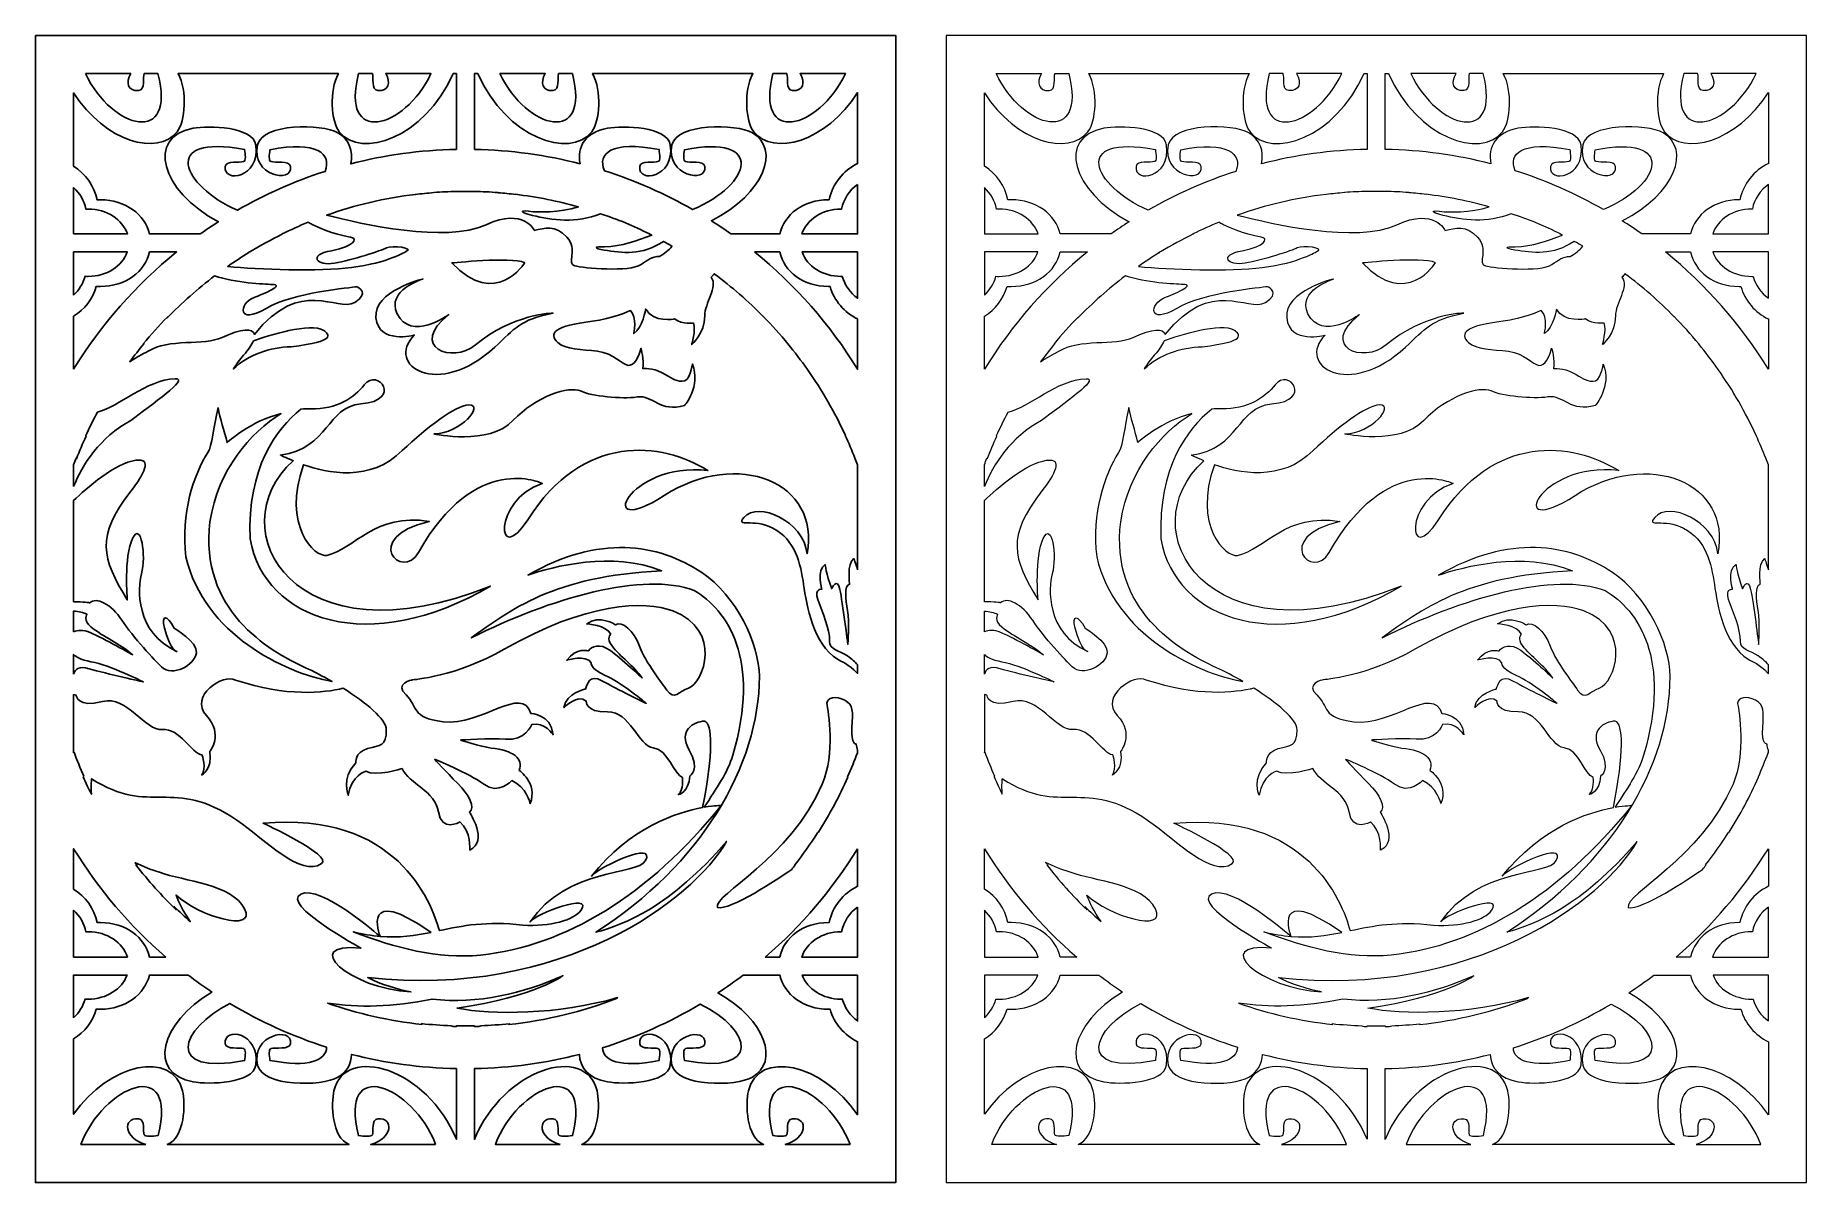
# Model space of a CAD drawing. Header units: centimetres. Extents: x -9.6 to 10.2, y -10.6 to 2.2.
import ezdxf

# ---------------------------------------------------------------- set-up
doc = ezdxf.new("R2010")
doc.units = ezdxf.units.CM
doc.header["$MEASUREMENT"] = 0
doc.layers.add('layer 1', color=7, linetype='Continuous')

msp = doc.modelspace()

# ---------------------------------------------------------------- linework, layer by layer
at = {"layer": 'layer 1', "color": 242}
for points, knots in [([(-9.60799, 2.16724), (-9.60799, 2.16724), (-9.34105, 2.16724), (-9.34105, 2.16724), (-9.34105, 2.16724), (-9.34105, 2.16724), (-9.22359, 2.16724), (-9.22359, 2.16724), (-9.22359, 2.16724), (-9.22359, 2.16724), (-8.95396, 2.16724), (-8.95396, 2.16724), (-8.95396, 2.16724), (-8.95396, 2.16724), (-8.53762, 2.16724), (-8.53762, 2.16724), (-8.53762, 2.16724), (-8.53762, 2.16724), (-8.4242, 2.16724), (-8.4242, 2.16724), (-8.4242, 2.16724), (-8.4242, 2.16724), (-8.20557, 2.16724), (-8.20557, 2.16724), (-8.20557, 2.16724), (-8.20557, 2.16724), (-7.96377, 2.16724), (-7.96377, 2.16724), (-7.96377, 2.16724), (-7.96377, 2.16724), (-6.27459, 2.16724), (-6.27459, 2.16724), (-6.27459, 2.16724), (-6.27459, 2.16724), (-6.03281, 2.16724), (-6.03281, 2.16724), (-6.03281, 2.16724), (-6.03281, 2.16724), (-5.81421, 2.16724), (-5.81421, 2.16724), (-5.81421, 2.16724), (-5.81421, 2.16724), (-5.70078, 2.16724), (-5.70078, 2.16724), (-5.70078, 2.16724), (-5.70078, 2.16724), (-5.28447, 2.16724), (-5.28447, 2.16724), (-5.28447, 2.16724), (-5.28447, 2.16724), (-5.01483, 2.16724), (-5.01483, 2.16724), (-5.01483, 2.16724), (-5.01483, 2.16724), (-4.90566, 2.16724), (-4.90566, 2.16724), (-4.90566, 2.16724), (-4.90566, 2.16724), (-4.70473, 2.16724), (-4.70473, 2.16724), (-4.70473, 2.16724), (-4.70473, 2.16724), (-4.59454, 2.16724), (-4.59454, 2.16724), (-4.59454, 2.16724), (-4.59454, 2.16724), (-4.3248, 2.16724), (-4.3248, 2.16724), (-4.3248, 2.16724), (-4.3248, 2.16724), (-3.90846, 2.16724), (-3.90846, 2.16724), (-3.90846, 2.16724), (-3.90846, 2.16724), (-3.79504, 2.16724), (-3.79504, 2.16724), (-3.79504, 2.16724), (-3.79504, 2.16724), (-3.57642, 2.16724), (-3.57642, 2.16724), (-3.57642, 2.16724), (-3.57642, 2.16724), (-3.33461, 2.16724), (-3.33461, 2.16724), (-3.33461, 2.16724), (-3.33461, 2.16724), (-1.64543, 2.16724), (-1.64543, 2.16724), (-1.64543, 2.16724), (-1.64543, 2.16724), (-1.40365, 2.16724), (-1.40365, 2.16724), (-1.40365, 2.16724), (-1.40365, 2.16724), (-1.18505, 2.16724), (-1.18505, 2.16724), (-1.18505, 2.16724), (-1.18505, 2.16724), (-1.07163, 2.16724), (-1.07163, 2.16724), (-1.07163, 2.16724), (-1.07163, 2.16724), (-0.65531, 2.16724), (-0.65531, 2.16724), (-0.65531, 2.16724), (-0.65531, 2.16724), (-0.38564, 2.16724), (-0.38564, 2.16724), (-0.38564, 2.16724), (-0.38564, 2.16724), (-0.26522, 2.16724), (-0.26522, 2.16724), (-0.26522, 2.16724), (-0.26522, 2.16724), (0.00172, 2.16724), (0.00172, 2.16724), (0.00172, 2.16724), (0.00172, 2.16724), (0.00172, -10.6457), (0.00172, -10.6457), (0.00172, -10.6457), (0.00172, -10.6457), (-0.26522, -10.6457), (-0.26522, -10.6457), (-0.26522, -10.6457), (-0.26522, -10.6457), (-0.46527, -10.6457), (-0.46527, -10.6457), (-0.46527, -10.6457), (-0.46527, -10.6457), (-0.73593, -10.6457), (-0.73593, -10.6457), (-0.73593, -10.6457), (-0.73593, -10.6457), (-1.40669, -10.6457), (-1.40669, -10.6457), (-1.40669, -10.6457), (-1.40669, -10.6457), (-1.66254, -10.6457), (-1.66254, -10.6457), (-1.66254, -10.6457), (-1.66254, -10.6457), (-3.31747, -10.6457), (-3.31747, -10.6457), (-3.31747, -10.6457), (-3.31747, -10.6457), (-3.5734, -10.6457), (-3.5734, -10.6457), (-3.5734, -10.6457), (-3.5734, -10.6457), (-4.24416, -10.6457), (-4.24416, -10.6457), (-4.24416, -10.6457), (-4.24416, -10.6457), (-4.51484, -10.6457), (-4.51484, -10.6457), (-4.51484, -10.6457), (-4.51484, -10.6457), (-4.70473, -10.6457), (-4.70473, -10.6457), (-4.70473, -10.6457), (-4.70473, -10.6457), (-4.90566, -10.6457), (-4.90566, -10.6457), (-4.90566, -10.6457), (-4.90566, -10.6457), (-5.09458, -10.6457), (-5.09458, -10.6457), (-5.09458, -10.6457), (-5.09458, -10.6457), (-5.36509, -10.6457), (-5.36509, -10.6457), (-5.36509, -10.6457), (-5.36509, -10.6457), (-6.03585, -10.6457), (-6.03585, -10.6457), (-6.03585, -10.6457), (-6.03585, -10.6457), (-6.2917, -10.6457), (-6.2917, -10.6457), (-6.2917, -10.6457), (-6.2917, -10.6457), (-7.94663, -10.6457), (-7.94663, -10.6457), (-7.94663, -10.6457), (-7.94663, -10.6457), (-8.20255, -10.6457), (-8.20255, -10.6457), (-8.20255, -10.6457), (-8.20255, -10.6457), (-8.87331, -10.6457), (-8.87331, -10.6457), (-8.87331, -10.6457), (-8.87331, -10.6457), (-9.14396, -10.6457), (-9.14396, -10.6457), (-9.14396, -10.6457), (-9.14396, -10.6457), (-9.34105, -10.6457), (-9.34105, -10.6457), (-9.34105, -10.6457), (-9.34105, -10.6457), (-9.60799, -10.6457), (-9.60799, -10.6457), (-9.60799, -10.6457), (-9.60799, -10.6457), (-9.60799, 2.16724), (-9.60799, 2.16724)], [0, 0, 0, 0, 0.01886792, 0.01886792, 0.01886792, 0.01886792, 0.03773585, 0.03773585, 0.03773585, 0.03773585, 0.05660377, 0.05660377, 0.05660377, 0.05660377, 0.0754717, 0.0754717, 0.0754717, 0.0754717, 0.09433962, 0.09433962, 0.09433962, 0.09433962, 0.11320755, 0.11320755, 0.11320755, 0.11320755, 0.13207547, 0.13207547, 0.13207547, 0.13207547, 0.1509434, 0.1509434, 0.1509434, 0.1509434, 0.16981132, 0.16981132, 0.16981132, 0.16981132, 0.18867925, 0.18867925, 0.18867925, 0.18867925, 0.20754717, 0.20754717, 0.20754717, 0.20754717, 0.22641509, 0.22641509, 0.22641509, 0.22641509, 0.24528302, 0.24528302, 0.24528302, 0.24528302, 0.26415094, 0.26415094, 0.26415094, 0.26415094, 0.28301887, 0.28301887, 0.28301887, 0.28301887, 0.30188679, 0.30188679, 0.30188679, 0.30188679, 0.32075472, 0.32075472, 0.32075472, 0.32075472, 0.33962264, 0.33962264, 0.33962264, 0.33962264, 0.35849057, 0.35849057, 0.35849057, 0.35849057, 0.37735849, 0.37735849, 0.37735849, 0.37735849, 0.39622642, 0.39622642, 0.39622642, 0.39622642, 0.41509434, 0.41509434, 0.41509434, 0.41509434, 0.43396226, 0.43396226, 0.43396226, 0.43396226, 0.45283019, 0.45283019, 0.45283019, 0.45283019, 0.47169811, 0.47169811, 0.47169811, 0.47169811, 0.49056604, 0.49056604, 0.49056604, 0.49056604, 0.50943396, 0.50943396, 0.50943396, 0.50943396, 0.52830189, 0.52830189, 0.52830189, 0.52830189, 0.54716981, 0.54716981, 0.54716981, 0.54716981, 0.56603774, 0.56603774, 0.56603774, 0.56603774, 0.58490566, 0.58490566, 0.58490566, 0.58490566, 0.60377358, 0.60377358, 0.60377358, 0.60377358, 0.62264151, 0.62264151, 0.62264151, 0.62264151, 0.64150943, 0.64150943, 0.64150943, 0.64150943, 0.66037736, 0.66037736, 0.66037736, 0.66037736, 0.67924528, 0.67924528, 0.67924528, 0.67924528, 0.69811321, 0.69811321, 0.69811321, 0.69811321, 0.71698113, 0.71698113, 0.71698113, 0.71698113, 0.73584906, 0.73584906, 0.73584906, 0.73584906, 0.75471698, 0.75471698, 0.75471698, 0.75471698, 0.77358491, 0.77358491, 0.77358491, 0.77358491, 0.79245283, 0.79245283, 0.79245283, 0.79245283, 0.81132075, 0.81132075, 0.81132075, 0.81132075, 0.83018868, 0.83018868, 0.83018868, 0.83018868, 0.8490566, 0.8490566, 0.8490566, 0.8490566, 0.86792453, 0.86792453, 0.86792453, 0.86792453, 0.88679245, 0.88679245, 0.88679245, 0.88679245, 0.90566038, 0.90566038, 0.90566038, 0.90566038, 0.9245283, 0.9245283, 0.9245283, 0.9245283, 0.94339623, 0.94339623, 0.94339623, 0.94339623, 0.96226415, 0.96226415, 0.96226415, 0.96226415, 1, 1, 1, 1]), ([(-7.7667, -0.05037), (-7.70058, -0.00342), (-7.63337, 0.04209), (-7.56501, 0.08595), (-7.56501, 0.08595), (-8.21211, 0.4321), (-8.37262, 1.0348), (-7.84734, 1.12986), (-7.84734, 1.12986), (-7.6718, 1.16168), (-7.17518, 1.15111), (-7.14619, 0.94139), (-7.14619, 0.94139), (-7.09552, 0.57493), (-7.51458, 0.51303), (-7.4872, 0.70383), (-7.4872, 0.70383), (-7.4769, 0.77514), (-7.32466, 0.74239), (-7.28367, 0.75728), (-7.28367, 0.75728), (-7.25318, 0.76834), (-7.26414, 0.83533), (-7.27183, 0.89326), (-7.27183, 0.89326), (-8.22138, 1.07097), (-7.97328, 0.48396), (-7.35215, 0.21522), (-7.35215, 0.21522), (-7.04435, 0.39228), (-6.71663, 0.5383), (-6.37333, 0.64911), (-6.37333, 0.64911), (-6.29439, 0.8457), (-6.46457, 0.99355), (-6.98852, 0.8901), (-6.98852, 0.8901), (-6.9961, 0.83285), (-7.00606, 0.76806), (-6.97613, 0.75728), (-6.97613, 0.75728), (-6.9352, 0.74239), (-6.77067, 0.77514), (-6.76043, 0.70383), (-6.76043, 0.70383), (-6.73205, 0.50501), (-7.20284, 0.60409), (-7.12727, 0.9436), (-7.12727, 0.9436), (-7.07317, 1.18613), (-6.40931, 1.18463), (-6.22901, 1.07814), (-6.22901, 1.07814), (-6.10243, 1.00341), (-6.05553, 0.87712), (-6.08551, 0.73283), (-6.08551, 0.73283), (-5.70715, 0.83077), (-5.31206, 0.88634), (-4.90566, 0.89437), (-4.90566, 0.89437), (-4.90566, 0.89437), (-4.90566, 1.74014), (-4.90566, 1.74014), (-4.90566, 1.74014), (-4.90566, 1.74014), (-4.94112, 1.74014), (-4.94112, 1.74014), (-4.94112, 1.74014), (-5.26581, 1.01733), (-5.97282, 0.78439), (-6.21407, 1.0912), (-6.21407, 1.0912), (-6.30457, 1.20628), (-6.32935, 1.54911), (-6.22393, 1.74014), (-6.22393, 1.74014), (-6.22393, 1.74014), (-8.01441, 1.74014), (-8.01441, 1.74014), (-8.01441, 1.74014), (-7.90898, 1.54912), (-7.9337, 1.20632), (-8.02431, 1.0912), (-8.02431, 1.0912), (-8.23983, 0.81725), (-8.82654, 0.97357), (-9.18089, 1.52465), (-9.18089, 1.52465), (-9.18089, 1.52465), (-9.18089, 0.70535), (-9.18089, 0.70535), (-9.18089, 0.70535), (-9.04762, 0.62217), (-8.95031, 0.4876), (-8.91801, 0.33025), (-8.91801, 0.33025), (-8.9063, 0.3308), (-8.89443, 0.33122), (-8.88247, 0.33122), (-8.88247, 0.33122), (-8.60161, 0.33122), (-8.38642, 0.16725), (-8.33455, -0.05037), (-8.33455, -0.05037), (-8.33455, -0.05037), (-7.7667, -0.05037), (-7.7667, -0.05037)], [0, 0, 0, 0, 0.03571429, 0.03571429, 0.03571429, 0.03571429, 0.07142857, 0.07142857, 0.07142857, 0.07142857, 0.10714286, 0.10714286, 0.10714286, 0.10714286, 0.14285714, 0.14285714, 0.14285714, 0.14285714, 0.17857143, 0.17857143, 0.17857143, 0.17857143, 0.21428571, 0.21428571, 0.21428571, 0.21428571, 0.25, 0.25, 0.25, 0.25, 0.28571429, 0.28571429, 0.28571429, 0.28571429, 0.32142857, 0.32142857, 0.32142857, 0.32142857, 0.35714286, 0.35714286, 0.35714286, 0.35714286, 0.39285714, 0.39285714, 0.39285714, 0.39285714, 0.42857143, 0.42857143, 0.42857143, 0.42857143, 0.46428571, 0.46428571, 0.46428571, 0.46428571, 0.5, 0.5, 0.5, 0.5, 0.53571429, 0.53571429, 0.53571429, 0.53571429, 0.57142857, 0.57142857, 0.57142857, 0.57142857, 0.60714286, 0.60714286, 0.60714286, 0.60714286, 0.64285714, 0.64285714, 0.64285714, 0.64285714, 0.67857143, 0.67857143, 0.67857143, 0.67857143, 0.71428571, 0.71428571, 0.71428571, 0.71428571, 0.75, 0.75, 0.75, 0.75, 0.78571429, 0.78571429, 0.78571429, 0.78571429, 0.82142857, 0.82142857, 0.82142857, 0.82142857, 0.85714286, 0.85714286, 0.85714286, 0.85714286, 0.89285714, 0.89285714, 0.89285714, 0.89285714, 0.92857143, 0.92857143, 0.92857143, 0.92857143, 1, 1, 1, 1]), ([(-9.04851, 1.74014), (-8.74599, 1.10854), (-8.03296, 0.93713), (-8.23921, 1.74014), (-8.23921, 1.74014), (-8.23921, 1.74014), (-8.39383, 1.74014), (-8.39383, 1.74014), (-8.39383, 1.74014), (-8.39419, 1.73958), (-8.39452, 1.739), (-8.39481, 1.73841), (-8.39481, 1.73841), (-8.4119, 1.70295), (-8.37406, 1.56043), (-8.45643, 1.55164), (-8.45643, 1.55164), (-8.5772, 1.53868), (-8.60268, 1.64555), (-8.54261, 1.74014), (-8.54261, 1.74014), (-8.54261, 1.74014), (-9.04851, 1.74014), (-9.04851, 1.74014)], [0, 0, 0, 0, 0.14285714, 0.14285714, 0.14285714, 0.14285714, 0.28571429, 0.28571429, 0.28571429, 0.28571429, 0.42857143, 0.42857143, 0.42857143, 0.42857143, 0.57142857, 0.57142857, 0.57142857, 0.57142857, 0.71428571, 0.71428571, 0.71428571, 0.71428571, 1, 1, 1, 1]), ([(-5.99918, 1.74014), (-5.99918, 1.74014), (-5.84457, 1.74014), (-5.84457, 1.74014), (-5.84457, 1.74014), (-5.84421, 1.73958), (-5.84387, 1.739), (-5.84358, 1.73841), (-5.84358, 1.73841), (-5.82649, 1.70295), (-5.86433, 1.56049), (-5.78196, 1.55164), (-5.78196, 1.55164), (-5.66119, 1.53868), (-5.63572, 1.64555), (-5.69578, 1.74014), (-5.69578, 1.74014), (-5.69578, 1.74014), (-5.18989, 1.74014), (-5.18989, 1.74014), (-5.18989, 1.74014), (-5.49239, 1.10856), (-6.20543, 0.93713), (-5.99918, 1.74014)], [0, 0, 0, 0, 0.14285714, 0.14285714, 0.14285714, 0.14285714, 0.28571429, 0.28571429, 0.28571429, 0.28571429, 0.42857143, 0.42857143, 0.42857143, 0.42857143, 0.57142857, 0.57142857, 0.57142857, 0.57142857, 0.71428571, 0.71428571, 0.71428571, 0.71428571, 1, 1, 1, 1]), ([(-4.70473, 0.8945), (-4.29801, 0.88677), (-3.90264, 0.83123), (-3.52394, 0.73348), (-3.52394, 0.73348), (-3.56208, 0.92544), (-3.46732, 1.08477), (-3.21818, 1.12986), (-3.21818, 1.12986), (-3.04264, 1.16168), (-2.54602, 1.15111), (-2.51703, 0.94139), (-2.51703, 0.94139), (-2.46636, 0.57493), (-2.88542, 0.51303), (-2.85804, 0.70383), (-2.85804, 0.70383), (-2.84775, 0.77514), (-2.6955, 0.74239), (-2.65451, 0.75728), (-2.65451, 0.75728), (-2.62403, 0.76834), (-2.63498, 0.83533), (-2.64267, 0.89326), (-2.64267, 0.89326), (-3.18091, 0.99399), (-3.33424, 0.84898), (-3.25306, 0.65552), (-3.25306, 0.65552), (-2.90732, 0.54553), (-2.57729, 0.39976), (-2.26729, 0.22266), (-2.26729, 0.22266), (-1.60381, 0.50044), (-1.45637, 1.06838), (-2.35937, 0.8901), (-2.35937, 0.8901), (-2.36694, 0.83285), (-2.3769, 0.76806), (-2.34697, 0.75728), (-2.34697, 0.75728), (-2.30604, 0.74239), (-2.14152, 0.77514), (-2.13128, 0.70383), (-2.13128, 0.70383), (-2.10289, 0.50501), (-2.57368, 0.60409), (-2.49811, 0.9436), (-2.49811, 0.9436), (-2.44401, 1.18613), (-1.78015, 1.18463), (-1.59985, 1.07814), (-1.59985, 1.07814), (-1.29069, 0.89563), (-1.45645, 0.40556), (-2.05864, 0.0969), (-2.05864, 0.0969), (-1.9843, 0.04964), (-1.91123, 0.00055), (-1.83954, -0.05037), (-1.83954, -0.05037), (-1.83954, -0.05037), (-1.29393, -0.05037), (-1.29393, -0.05037), (-1.29393, -0.05037), (-1.24315, 0.16725), (-1.03208, 0.33122), (-0.75111, 0.33122), (-0.75111, 0.33122), (-0.74828, 0.33122), (-0.74545, 0.33118), (-0.74271, 0.3311), (-0.74271, 0.3311), (-0.7059, 0.50886), (-0.58618, 0.65741), (-0.42538, 0.73551), (-0.42538, 0.73551), (-0.42538, 0.73551), (-0.42538, 1.52924), (-0.42538, 1.52924), (-0.42538, 1.52924), (-0.77945, 0.97444), (-1.3689, 0.81653), (-1.58491, 1.0912), (-1.58491, 1.0912), (-1.67541, 1.20628), (-1.7002, 1.54911), (-1.59478, 1.74014), (-1.59478, 1.74014), (-1.59478, 1.74014), (-3.38525, 1.74014), (-3.38525, 1.74014), (-3.38525, 1.74014), (-3.27982, 1.54912), (-3.30454, 1.20632), (-3.39516, 1.0912), (-3.39516, 1.0912), (-3.63652, 0.78436), (-4.34359, 1.01736), (-4.66827, 1.74014), (-4.66827, 1.74014), (-4.66827, 1.74014), (-4.70473, 1.74014), (-4.70473, 1.74014), (-4.70473, 1.74014), (-4.70473, 1.74014), (-4.70473, 0.8945), (-4.70473, 0.8945)], [0, 0, 0, 0, 0.03571429, 0.03571429, 0.03571429, 0.03571429, 0.07142857, 0.07142857, 0.07142857, 0.07142857, 0.10714286, 0.10714286, 0.10714286, 0.10714286, 0.14285714, 0.14285714, 0.14285714, 0.14285714, 0.17857143, 0.17857143, 0.17857143, 0.17857143, 0.21428571, 0.21428571, 0.21428571, 0.21428571, 0.25, 0.25, 0.25, 0.25, 0.28571429, 0.28571429, 0.28571429, 0.28571429, 0.32142857, 0.32142857, 0.32142857, 0.32142857, 0.35714286, 0.35714286, 0.35714286, 0.35714286, 0.39285714, 0.39285714, 0.39285714, 0.39285714, 0.42857143, 0.42857143, 0.42857143, 0.42857143, 0.46428571, 0.46428571, 0.46428571, 0.46428571, 0.5, 0.5, 0.5, 0.5, 0.53571429, 0.53571429, 0.53571429, 0.53571429, 0.57142857, 0.57142857, 0.57142857, 0.57142857, 0.60714286, 0.60714286, 0.60714286, 0.60714286, 0.64285714, 0.64285714, 0.64285714, 0.64285714, 0.67857143, 0.67857143, 0.67857143, 0.67857143, 0.71428571, 0.71428571, 0.71428571, 0.71428571, 0.75, 0.75, 0.75, 0.75, 0.78571429, 0.78571429, 0.78571429, 0.78571429, 0.82142857, 0.82142857, 0.82142857, 0.82142857, 0.85714286, 0.85714286, 0.85714286, 0.85714286, 0.89285714, 0.89285714, 0.89285714, 0.89285714, 0.92857143, 0.92857143, 0.92857143, 0.92857143, 1, 1, 1, 1]), ([(-4.41935, 1.74014), (-4.41935, 1.74014), (-3.91345, 1.74014), (-3.91345, 1.74014), (-3.91345, 1.74014), (-3.97352, 1.64555), (-3.94804, 1.53868), (-3.82727, 1.55164), (-3.82727, 1.55164), (-3.7449, 1.56043), (-3.78274, 1.70295), (-3.76565, 1.73841), (-3.76565, 1.73841), (-3.76536, 1.739), (-3.76503, 1.73958), (-3.76467, 1.74014), (-3.76467, 1.74014), (-3.76467, 1.74014), (-3.61006, 1.74014), (-3.61006, 1.74014), (-3.61006, 1.74014), (-3.4038, 0.93713), (-4.11683, 1.10854), (-4.41935, 1.74014)], [0, 0, 0, 0, 0.14285714, 0.14285714, 0.14285714, 0.14285714, 0.28571429, 0.28571429, 0.28571429, 0.28571429, 0.42857143, 0.42857143, 0.42857143, 0.42857143, 0.57142857, 0.57142857, 0.57142857, 0.57142857, 0.71428571, 0.71428571, 0.71428571, 0.71428571, 1, 1, 1, 1]), ([(-1.37002, 1.74014), (-1.37002, 1.74014), (-1.21541, 1.74014), (-1.21541, 1.74014), (-1.21541, 1.74014), (-1.21506, 1.73958), (-1.21472, 1.739), (-1.21443, 1.73841), (-1.21443, 1.73841), (-1.19733, 1.70295), (-1.23517, 1.56049), (-1.1528, 1.55164), (-1.1528, 1.55164), (-1.03203, 1.53868), (-1.00657, 1.64555), (-1.06663, 1.74014), (-1.06663, 1.74014), (-1.06663, 1.74014), (-0.56073, 1.74014), (-0.56073, 1.74014), (-0.56073, 1.74014), (-0.86324, 1.10856), (-1.57628, 0.93713), (-1.37002, 1.74014)], [0, 0, 0, 0, 0.14285714, 0.14285714, 0.14285714, 0.14285714, 0.28571429, 0.28571429, 0.28571429, 0.28571429, 0.42857143, 0.42857143, 0.42857143, 0.42857143, 0.57142857, 0.57142857, 0.57142857, 0.57142857, 0.71428571, 0.71428571, 0.71428571, 0.71428571, 1, 1, 1, 1]), ([(-9.18089, -0.05037), (-9.18089, -0.05037), (-9.18089, 0.46819), (-9.18089, 0.46819), (-9.18089, 0.46819), (-9.11281, 0.40515), (-9.06413, 0.32153), (-9.04501, 0.22743), (-9.04501, 0.22743), (-9.03599, 0.22787), (-9.02686, 0.22819), (-9.01768, 0.22819), (-9.01768, 0.22819), (-8.80944, 0.22819), (-8.63336, 0.10973), (-8.5814, -0.05037), (-8.5814, -0.05037), (-8.5814, -0.05037), (-9.18089, -0.05037), (-9.18089, -0.05037)], [0, 0, 0, 0, 0.16666667, 0.16666667, 0.16666667, 0.16666667, 0.33333333, 0.33333333, 0.33333333, 0.33333333, 0.5, 0.5, 0.5, 0.5, 0.66666667, 0.66666667, 0.66666667, 0.66666667, 1, 1, 1, 1]), ([(-4.04712, 0.19859), (-4.2071, 0.22001), (-4.20864, 0.19524), (-4.05733, 0.1577), (-4.05733, 0.1577), (-3.84091, 0.10401), (-3.56564, 0.06511), (-3.29829, 0.17627), (-3.29829, 0.17627), (-3.10832, 0.11438), (-2.92465, 0.03847), (-2.74849, -0.05037), (-2.74849, -0.05037), (-2.74849, -0.05037), (-2.75458, -0.05037), (-2.75458, -0.05037), (-2.75458, -0.05037), (-2.74438, -0.05538), (-2.7342, -0.06043), (-2.72404, -0.06551), (-2.72404, -0.06551), (-2.88746, -0.12079), (-3.06186, -0.19182), (-3.25134, -0.19364), (-3.25134, -0.19364), (-3.37389, -0.18827), (-3.37287, -0.2098), (-3.25529, -0.22987), (-3.25529, -0.22987), (-3.06144, -0.2629), (-2.82989, -0.29328), (-2.59372, -0.13324), (-2.59372, -0.13324), (-2.56166, -0.15054), (-2.52984, -0.16819), (-2.49824, -0.18622), (-2.49824, -0.18622), (-2.53157, -0.23436), (-2.58848, -0.27346), (-2.63892, -0.30166), (-2.63892, -0.30166), (-2.72032, -0.30113), (-2.77411, -0.34396), (-2.84238, -0.39074), (-2.84238, -0.39074), (-2.97233, -0.47966), (-3.48781, -0.43209), (-3.58436, -0.40576), (-3.58436, -0.40576), (-3.68091, -0.37936), (-3.54143, -0.22098), (-3.67229, -0.08483), (-3.67229, -0.08483), (-3.8029, 0.05119), (-3.91637, 0.01602), (-4.03702, -0.0111), (-4.03702, -0.0111), (-4.03702, -0.0111), (-4.14878, 0.24754), (-4.5744, 0.05263), (-4.5744, 0.05263), (-5.02967, -0.15575), (-5.96125, 0.0605), (-6.3567, 0.15902), (-6.3567, 0.15902), (-6.03997, 0.27146), (-5.70776, 0.35069), (-5.36424, 0.39229), (-5.36424, 0.39229), (-5.36446, 0.39161), (-5.36469, 0.39095), (-5.36491, 0.39027), (-5.36491, 0.39027), (-5.29642, 0.39861), (-5.22753, 0.40565), (-5.15818, 0.411), (-5.15818, 0.411), (-5.15775, 0.41157), (-5.15731, 0.41214), (-5.15687, 0.4127), (-5.15687, 0.4127), (-5.07371, 0.419), (-4.98996, 0.4231), (-4.90566, 0.42494), (-4.90566, 0.42494), (-4.90566, 0.42494), (-4.90566, 0.42329), (-4.90566, 0.42329), (-4.90566, 0.42329), (-4.87073, 0.42406), (-4.83574, 0.42462), (-4.80063, 0.42462), (-4.80063, 0.42462), (-4.76857, 0.42462), (-4.73664, 0.42407), (-4.70473, 0.4234), (-4.70473, 0.4234), (-4.70473, 0.4234), (-4.70473, 0.42503), (-4.70473, 0.42503), (-4.70473, 0.42503), (-4.61613, 0.42318), (-4.52812, 0.41883), (-4.44078, 0.41205), (-4.44078, 0.41205), (-4.44043, 0.4116), (-4.44008, 0.41116), (-4.43973, 0.41071), (-4.43973, 0.41071), (-4.37453, 0.40567), (-4.30977, 0.39901), (-4.24533, 0.3913), (-4.24533, 0.3913), (-4.24549, 0.3918), (-4.24566, 0.39229), (-4.24583, 0.39278), (-4.24583, 0.39278), (-4.00555, 0.36391), (-3.77078, 0.31665), (-3.54299, 0.25247), (-3.54299, 0.25247), (-3.74941, 0.18305), (-4.01911, 0.19502), (-4.04712, 0.19859)], [0, 0, 0, 0, 0.03125, 0.03125, 0.03125, 0.03125, 0.0625, 0.0625, 0.0625, 0.0625, 0.09375, 0.09375, 0.09375, 0.09375, 0.125, 0.125, 0.125, 0.125, 0.15625, 0.15625, 0.15625, 0.15625, 0.1875, 0.1875, 0.1875, 0.1875, 0.21875, 0.21875, 0.21875, 0.21875, 0.25, 0.25, 0.25, 0.25, 0.28125, 0.28125, 0.28125, 0.28125, 0.3125, 0.3125, 0.3125, 0.3125, 0.34375, 0.34375, 0.34375, 0.34375, 0.375, 0.375, 0.375, 0.375, 0.40625, 0.40625, 0.40625, 0.40625, 0.4375, 0.4375, 0.4375, 0.4375, 0.46875, 0.46875, 0.46875, 0.46875, 0.5, 0.5, 0.5, 0.5, 0.53125, 0.53125, 0.53125, 0.53125, 0.5625, 0.5625, 0.5625, 0.5625, 0.59375, 0.59375, 0.59375, 0.59375, 0.625, 0.625, 0.625, 0.625, 0.65625, 0.65625, 0.65625, 0.65625, 0.6875, 0.6875, 0.6875, 0.6875, 0.71875, 0.71875, 0.71875, 0.71875, 0.75, 0.75, 0.75, 0.75, 0.78125, 0.78125, 0.78125, 0.78125, 0.8125, 0.8125, 0.8125, 0.8125, 0.84375, 0.84375, 0.84375, 0.84375, 0.875, 0.875, 0.875, 0.875, 0.90625, 0.90625, 0.90625, 0.90625, 0.9375, 0.9375, 0.9375, 0.9375, 1, 1, 1, 1]), ([(-0.42538, 0.50328), (-0.42538, 0.50328), (-0.42538, -0.05037), (-0.42538, -0.05037), (-0.42538, -0.05037), (-0.42538, -0.05037), (-1.04682, -0.05037), (-1.04682, -0.05037), (-1.04682, -0.05037), (-0.99486, 0.10973), (-0.81877, 0.22819), (-0.61046, 0.22819), (-0.61046, 0.22819), (-0.60828, 0.22819), (-0.60611, 0.22815), (-0.60397, 0.22811), (-0.60397, 0.22811), (-0.58092, 0.34064), (-0.51561, 0.43814), (-0.42538, 0.50328)], [0, 0, 0, 0, 0.16666667, 0.16666667, 0.16666667, 0.16666667, 0.33333333, 0.33333333, 0.33333333, 0.33333333, 0.5, 0.5, 0.5, 0.5, 0.66666667, 0.66666667, 0.66666667, 0.66666667, 1, 1, 1, 1]), ([(-6.56028, 0.08132), (-6.54752, 0.07261), (-6.53297, 0.06387), (-6.51666, 0.05528), (-6.51666, 0.05528), (-6.32278, -0.04687), (-6.10836, -0.08049), (-6.06613, -0.09228), (-6.06613, -0.09228), (-6.02383, -0.10415), (-6.03365, -0.18689), (-6.30159, -0.23693), (-6.30159, -0.23693), (-6.56955, -0.28702), (-6.46548, -0.41003), (-6.26817, -0.37691), (-6.26817, -0.37691), (-6.07078, -0.34375), (-5.74617, -0.23623), (-5.68628, -0.20502), (-5.68628, -0.20502), (-5.62649, -0.17385), (-5.36854, -0.20872), (-5.46631, -0.24368), (-5.46631, -0.24368), (-5.46631, -0.24368), (-5.66466, -0.37364), (-6.07827, -0.42466), (-6.07827, -0.42466), (-6.43518, -0.46866), (-7.12245, -0.45134), (-7.46072, -0.41282), (-7.46072, -0.41282), (-7.38376, -0.35905), (-7.30512, -0.30754), (-7.22488, -0.25839), (-7.22488, -0.25839), (-7.22886, -0.25963), (-7.2328, -0.2609), (-7.23676, -0.26215), (-7.23676, -0.26215), (-7.23085, -0.25852), (-7.22493, -0.2549), (-7.219, -0.25129), (-7.219, -0.25129), (-7.219, -0.25129), (-7.21349, -0.25129), (-7.21349, -0.25129), (-7.21349, -0.25129), (-7.09463, -0.17898), (-6.97216, -0.11205), (-6.84669, -0.05037), (-6.84669, -0.05037), (-6.84669, -0.05037), (-6.85302, -0.05037), (-6.85302, -0.05037), (-6.85302, -0.05037), (-6.75723, -0.00323), (-6.65961, 0.04071), (-6.56028, 0.08132)], [0, 0, 0, 0, 0.0625, 0.0625, 0.0625, 0.0625, 0.125, 0.125, 0.125, 0.125, 0.1875, 0.1875, 0.1875, 0.1875, 0.25, 0.25, 0.25, 0.25, 0.3125, 0.3125, 0.3125, 0.3125, 0.375, 0.375, 0.375, 0.375, 0.4375, 0.4375, 0.4375, 0.4375, 0.5, 0.5, 0.5, 0.5, 0.5625, 0.5625, 0.5625, 0.5625, 0.625, 0.625, 0.625, 0.625, 0.6875, 0.6875, 0.6875, 0.6875, 0.75, 0.75, 0.75, 0.75, 0.8125, 0.8125, 0.8125, 0.8125, 0.875, 0.875, 0.875, 0.875, 1, 1, 1, 1]), ([(-9.18089, -1.56148), (-8.87405, -1.06228), (-8.48436, -0.61905), (-8.03112, -0.25129), (-8.03112, -0.25129), (-8.03112, -0.25129), (-8.33359, -0.25129), (-8.33359, -0.25129), (-8.33359, -0.25129), (-8.38378, -0.47081), (-8.5999, -0.63679), (-8.88247, -0.63679), (-8.88247, -0.63679), (-8.89777, -0.63679), (-8.91302, -0.63628), (-8.92806, -0.63531), (-8.92806, -0.63531), (-8.96771, -0.77506), (-9.05932, -0.8938), (-9.18089, -0.96976), (-9.18089, -0.96976), (-9.18089, -0.96976), (-9.18089, -1.56148), (-9.18089, -1.56148)], [0, 0, 0, 0, 0.14285714, 0.14285714, 0.14285714, 0.14285714, 0.28571429, 0.28571429, 0.28571429, 0.28571429, 0.42857143, 0.42857143, 0.42857143, 0.42857143, 0.57142857, 0.57142857, 0.57142857, 0.57142857, 0.71428571, 0.71428571, 0.71428571, 0.71428571, 1, 1, 1, 1]), ([(-9.18089, -0.73262), (-9.18089, -0.73262), (-9.18089, -0.25129), (-9.18089, -0.25129), (-9.18089, -0.25129), (-9.18089, -0.25129), (-8.5831, -0.25129), (-8.5831, -0.25129), (-8.5831, -0.25129), (-8.63713, -0.40872), (-8.81169, -0.52464), (-9.01768, -0.52464), (-9.01768, -0.52464), (-9.02942, -0.52464), (-9.04117, -0.52424), (-9.05272, -0.52348), (-9.05272, -0.52348), (-9.0755, -0.60466), (-9.12058, -0.67672), (-9.18089, -0.73262)], [0, 0, 0, 0, 0.16666667, 0.16666667, 0.16666667, 0.16666667, 0.33333333, 0.33333333, 0.33333333, 0.33333333, 0.5, 0.5, 0.5, 0.5, 0.66666667, 0.66666667, 0.66666667, 0.66666667, 1, 1, 1, 1]), ([(-4.14233, -0.37107), (-4.14233, -0.37107), (-4.46641, -0.89295), (-4.95813, -0.37443), (-4.95813, -0.37443), (-4.95813, -0.37443), (-4.30279, -0.30216), (-4.14233, -0.37107)], [0, 0, 0, 0, 0.33333333, 0.33333333, 0.33333333, 0.33333333, 1, 1, 1, 1]), ([(-1.57516, -0.25129), (-1.12195, -0.61909), (-0.73219, -1.06228), (-0.42538, -1.56152), (-0.42538, -1.56152), (-0.42538, -1.56152), (-0.42538, -1.00001), (-0.42538, -1.00001), (-0.42538, -1.00001), (-0.57363, -0.92793), (-0.6869, -0.79593), (-0.73252, -0.63645), (-0.73252, -0.63645), (-0.73869, -0.63658), (-0.7449, -0.63679), (-0.75111, -0.63679), (-0.75111, -0.63679), (-1.0338, -0.63679), (-1.24575, -0.47081), (-1.29487, -0.25129), (-1.29487, -0.25129), (-1.29487, -0.25129), (-1.57516, -0.25129), (-1.57516, -0.25129)], [0, 0, 0, 0, 0.14285714, 0.14285714, 0.14285714, 0.14285714, 0.28571429, 0.28571429, 0.28571429, 0.28571429, 0.42857143, 0.42857143, 0.42857143, 0.42857143, 0.57142857, 0.57142857, 0.57142857, 0.57142857, 0.71428571, 0.71428571, 0.71428571, 0.71428571, 1, 1, 1, 1]), ([(-0.42538, -0.25129), (-0.42538, -0.25129), (-0.42538, -0.76772), (-0.42538, -0.76772), (-0.42538, -0.76772), (-0.50694, -0.70878), (-0.56813, -0.62338), (-0.59614, -0.52436), (-0.59614, -0.52436), (-0.60089, -0.52448), (-0.60567, -0.52464), (-0.61046, -0.52464), (-0.61046, -0.52464), (-0.81652, -0.52464), (-0.99109, -0.40872), (-1.04513, -0.25129), (-1.04513, -0.25129), (-1.04513, -0.25129), (-0.42538, -0.25129), (-0.42538, -0.25129)], [0, 0, 0, 0, 0.16666667, 0.16666667, 0.16666667, 0.16666667, 0.33333333, 0.33333333, 0.33333333, 0.33333333, 0.5, 0.5, 0.5, 0.5, 0.66666667, 0.66666667, 0.66666667, 0.66666667, 1, 1, 1, 1]), ([(-7.60611, -0.51862), (-7.37792, -0.59737), (-7.04964, -0.61115), (-6.96583, -0.61378), (-6.96583, -0.61378), (-6.80835, -0.6186), (-7.07341, -0.7238), (-7.16622, -0.76069), (-7.16622, -0.76069), (-7.33866, -0.8293), (-7.35687, -1.07427), (-7.03075, -0.88127), (-7.03075, -0.88127), (-6.73617, -0.70702), (-6.07811, -0.64806), (-6.0181, -0.63982), (-6.0181, -0.63982), (-5.99931, -0.64816), (-5.87431, -0.71019), (-6.04146, -0.81708), (-6.04146, -0.81708), (-6.24668, -0.92731), (-6.64219, -0.5225), (-7.16227, -1.17286), (-7.16227, -1.17286), (-7.17717, -1.1008), (-7.30516, -1.10485), (-7.52105, -1.20586), (-7.52105, -1.20586), (-7.72591, -1.30172), (-8.12332, -1.21336), (-8.34848, -1.36051), (-8.34848, -1.36051), (-8.41716, -1.3942), (-8.48688, -1.43372), (-8.55363, -1.4781), (-8.55363, -1.4781), (-8.50318, -1.40959), (-8.45093, -1.34248), (-8.39685, -1.27692), (-8.39685, -1.27692), (-8.39887, -1.27714), (-8.4009, -1.2774), (-8.40293, -1.27765), (-8.40293, -1.27765), (-8.31767, -1.17423), (-8.22807, -1.07452), (-8.1344, -0.97881), (-8.1344, -0.97881), (-8.13547, -0.98191), (-8.13654, -0.98501), (-8.13756, -0.9881), (-8.13756, -0.9881), (-7.97257, -0.81867), (-7.79492, -0.66163), (-7.60611, -0.51862)], [0, 0, 0, 0, 0.06666667, 0.06666667, 0.06666667, 0.06666667, 0.13333333, 0.13333333, 0.13333333, 0.13333333, 0.2, 0.2, 0.2, 0.2, 0.26666667, 0.26666667, 0.26666667, 0.26666667, 0.33333333, 0.33333333, 0.33333333, 0.33333333, 0.4, 0.4, 0.4, 0.4, 0.46666667, 0.46666667, 0.46666667, 0.46666667, 0.53333333, 0.53333333, 0.53333333, 0.53333333, 0.6, 0.6, 0.6, 0.6, 0.66666667, 0.66666667, 0.66666667, 0.66666667, 0.73333333, 0.73333333, 0.73333333, 0.73333333, 0.8, 0.8, 0.8, 0.8, 0.86666667, 0.86666667, 0.86666667, 0.86666667, 1, 1, 1, 1]), ([(-0.42538, -3.80241), (-0.44997, -3.7197), (-0.4657, -3.67646), (-0.4657, -3.67646), (-0.4657, -3.67646), (-0.54878, -3.73262), (-0.51368, -3.96314), (-0.51368, -3.96314), (-0.51368, -3.96314), (-0.57676, -3.97857), (-0.56131, -4.12636), (-0.53779, -4.25585), (-0.53779, -4.25585), (-0.51426, -4.38523), (-0.53396, -4.63453), (-0.53396, -4.63453), (-0.53396, -4.63453), (-0.53396, -4.63453), (-0.59171, -4.16755), (-0.62304, -4.02154), (-0.62304, -4.02154), (-0.65434, -3.87534), (-0.71452, -4.01393), (-0.71452, -4.01393), (-0.71452, -4.01393), (-0.77818, -3.83885), (-0.78686, -3.74262), (-0.78686, -3.74262), (-0.78686, -3.74262), (-0.89173, -3.80675), (-0.82381, -4.0191), (-0.82381, -4.0191), (-0.82381, -4.0191), (-0.82381, -4.0191), (-0.90956, -4.00651), (-0.86935, -4.13142), (-0.86935, -4.13142), (-0.81708, -4.29363), (-0.73408, -4.45358), (-0.73778, -4.60145), (-0.73778, -4.60145), (-0.73996, -4.69342), (-0.62804, -4.70204), (-0.53881, -4.76306), (-0.53881, -4.76306), (-0.48926, -4.79697), (-0.45206, -4.83127), (-0.42538, -4.86243), (-0.42538, -4.86243), (-0.42538, -4.86243), (-0.42538, -4.95934), (-0.42538, -4.95934), (-0.42538, -4.95934), (-0.42816, -4.95662), (-0.43102, -4.95367), (-0.43396, -4.95047), (-0.43396, -4.95047), (-0.51772, -4.8594), (-0.61203, -4.82287), (-0.64884, -4.80038), (-0.64884, -4.80038), (-0.92163, -4.63333), (-0.99544, -4.19237), (-1.02802, -3.96717), (-1.02802, -3.96717), (-1.06252, -3.72915), (-1.12002, -3.46733), (-1.3728, -3.33634), (-1.3728, -3.33634), (-1.59225, -3.22271), (-1.79148, -3.33314), (-1.69461, -3.21734), (-1.69461, -3.21734), (-1.53749, -3.0296), (-1.02457, -3.25815), (-0.98948, -3.62198), (-0.98948, -3.62198), (-0.83492, -2.82895), (-1.76351, -2.44365), (-2.58435, -2.97169), (-2.58435, -2.97169), (-3.37938, -3.48328), (-3.0002, -2.58601), (-2.09681, -2.69366), (-2.09681, -2.69366), (-2.61401, -2.37227), (-3.48737, -2.26515), (-4.10886, -3.24219), (-4.10886, -3.24219), (-4.45531, -3.78689), (-4.50649, -3.02873), (-3.94707, -2.83644), (-3.94707, -2.83644), (-3.94707, -2.83644), (-4.69225, -2.47297), (-5.32953, -3.60804), (-5.32953, -3.60804), (-5.51424, -3.93693), (-5.97831, -3.44123), (-5.20962, -3.2603), (-5.20962, -3.2603), (-5.81718, -3.16092), (-6.04569, -3.57254), (-6.35287, -3.64116), (-6.35287, -3.64116), (-6.49, -3.66293), (-6.85577, -3.3093), (-6.61293, -2.62808), (-6.61293, -2.62808), (-6.35884, -2.7188), (-5.85843, -2.82819), (-5.50998, -2.46746), (-5.50998, -2.46746), (-5.22263, -2.20566), (-4.92963, -1.96666), (-4.76637, -1.96023), (-4.76637, -1.96023), (-4.58943, -1.95329), (-4.85838, -2.28095), (-5.1555, -2.28374), (-5.1555, -2.28374), (-5.1555, -2.28374), (-4.54144, -2.41743), (-4.27404, -2.13449), (-4.27404, -2.13449), (-4.01416, -1.85934), (-3.64687, -1.74589), (-3.52124, -1.80429), (-3.52124, -1.80429), (-3.39572, -1.86257), (-3.05963, -1.89655), (-2.88658, -1.8711), (-2.88658, -1.8711), (-2.71343, -1.84559), (-2.62972, -2.04997), (-2.35751, -1.9656), (-2.35751, -1.9656), (-2.35751, -1.9656), (-2.17207, -1.75478), (-2.26945, -1.50345), (-2.26945, -1.50345), (-2.26945, -1.50345), (-2.29778, -1.71225), (-2.38554, -1.69527), (-2.38554, -1.69527), (-2.46659, -1.69209), (-2.50569, -1.65832), (-2.60882, -1.60068), (-2.60882, -1.60068), (-2.712, -1.5431), (-2.82474, -1.55496), (-2.82474, -1.55496), (-2.82474, -1.55496), (-2.80671, -1.45477), (-2.84545, -1.3275), (-2.84545, -1.3275), (-2.84545, -1.3275), (-2.86301, -1.41224), (-2.92122, -1.52866), (-2.98846, -1.51872), (-2.98846, -1.51872), (-3.05553, -1.5088), (-3.14909, -1.38167), (-3.32826, -1.36046), (-3.32826, -1.36046), (-3.50742, -1.3392), (-3.68725, -1.34117), (-3.77471, -1.2608), (-3.77471, -1.2608), (-3.88123, -1.16291), (-3.80981, -1.07399), (-3.38572, -1.02501), (-3.38572, -1.02501), (-3.17515, -1.00069), (-2.96262, -0.90664), (-2.96262, -0.90664), (-2.96262, -0.90664), (-2.88239, -0.97906), (-2.92538, -1.16389), (-2.92538, -1.16389), (-2.92538, -1.16389), (-2.82601, -1.09726), (-2.79088, -0.88898), (-2.79088, -0.88898), (-2.79088, -0.88898), (-2.70562, -1.04685), (-2.47099, -1.00004), (-2.47099, -1.00004), (-2.47099, -1.00004), (-2.37559, -1.06507), (-2.25815, -1.04455), (-2.25815, -1.04455), (-2.25815, -1.04455), (-2.23073, -1.13082), (-2.27737, -1.28544), (-2.27737, -1.28544), (-2.27737, -1.28544), (-2.27737, -1.28544), (-2.13142, -1.16604), (-2.13296, -0.96425), (-2.13296, -0.96425), (-2.134, -0.82241), (-1.97858, -0.64331), (-2.06023, -0.53316), (-2.06023, -0.53316), (-2.04869, -0.5213), (-2.03728, -0.50855), (-2.02644, -0.49508), (-2.02644, -0.49508), (-1.83117, -0.64043), (-1.64762, -0.80072), (-1.47738, -0.9741), (-1.47738, -0.9741), (-1.47759, -0.97354), (-1.47782, -0.97297), (-1.47803, -0.97241), (-1.47803, -0.97241), (-1.38191, -1.07024), (-1.29006, -1.17228), (-1.20277, -1.27821), (-1.20277, -1.27821), (-1.203, -1.27818), (-1.20323, -1.27814), (-1.20345, -1.27812), (-1.20345, -1.27812), (-1.12726, -1.37055), (-1.05472, -1.46611), (-0.9857, -1.56428), (-0.9857, -1.56428), (-0.9852, -1.56456), (-0.9847, -1.56485), (-0.9842, -1.56513), (-0.9842, -1.56513), (-0.82213, -1.79574), (-0.68034, -2.04154), (-0.56154, -2.29997), (-0.56154, -2.29997), (-0.56172, -2.30035), (-0.5619, -2.30074), (-0.56208, -2.30112), (-0.56208, -2.30112), (-0.52396, -2.38415), (-0.48824, -2.4685), (-0.45495, -2.55405), (-0.45495, -2.55405), (-0.4547, -2.55368), (-0.45445, -2.55331), (-0.4542, -2.55294), (-0.4542, -2.55294), (-0.44441, -2.57807), (-0.43475, -2.60326), (-0.42538, -2.62858), (-0.42538, -2.62858), (-0.42538, -2.62858), (-0.42538, -3.80241), (-0.42538, -3.80241)], [0, 0, 0, 0, 0.01538462, 0.01538462, 0.01538462, 0.01538462, 0.03076923, 0.03076923, 0.03076923, 0.03076923, 0.04615385, 0.04615385, 0.04615385, 0.04615385, 0.06153846, 0.06153846, 0.06153846, 0.06153846, 0.07692308, 0.07692308, 0.07692308, 0.07692308, 0.09230769, 0.09230769, 0.09230769, 0.09230769, 0.10769231, 0.10769231, 0.10769231, 0.10769231, 0.12307692, 0.12307692, 0.12307692, 0.12307692, 0.13846154, 0.13846154, 0.13846154, 0.13846154, 0.15384615, 0.15384615, 0.15384615, 0.15384615, 0.16923077, 0.16923077, 0.16923077, 0.16923077, 0.18461538, 0.18461538, 0.18461538, 0.18461538, 0.2, 0.2, 0.2, 0.2, 0.21538462, 0.21538462, 0.21538462, 0.21538462, 0.23076923, 0.23076923, 0.23076923, 0.23076923, 0.24615385, 0.24615385, 0.24615385, 0.24615385, 0.26153846, 0.26153846, 0.26153846, 0.26153846, 0.27692308, 0.27692308, 0.27692308, 0.27692308, 0.29230769, 0.29230769, 0.29230769, 0.29230769, 0.30769231, 0.30769231, 0.30769231, 0.30769231, 0.32307692, 0.32307692, 0.32307692, 0.32307692, 0.33846154, 0.33846154, 0.33846154, 0.33846154, 0.35384615, 0.35384615, 0.35384615, 0.35384615, 0.36923077, 0.36923077, 0.36923077, 0.36923077, 0.38461538, 0.38461538, 0.38461538, 0.38461538, 0.4, 0.4, 0.4, 0.4, 0.41538462, 0.41538462, 0.41538462, 0.41538462, 0.43076923, 0.43076923, 0.43076923, 0.43076923, 0.44615385, 0.44615385, 0.44615385, 0.44615385, 0.46153846, 0.46153846, 0.46153846, 0.46153846, 0.47692308, 0.47692308, 0.47692308, 0.47692308, 0.49230769, 0.49230769, 0.49230769, 0.49230769, 0.50769231, 0.50769231, 0.50769231, 0.50769231, 0.52307692, 0.52307692, 0.52307692, 0.52307692, 0.53846154, 0.53846154, 0.53846154, 0.53846154, 0.55384615, 0.55384615, 0.55384615, 0.55384615, 0.56923077, 0.56923077, 0.56923077, 0.56923077, 0.58461538, 0.58461538, 0.58461538, 0.58461538, 0.6, 0.6, 0.6, 0.6, 0.61538462, 0.61538462, 0.61538462, 0.61538462, 0.63076923, 0.63076923, 0.63076923, 0.63076923, 0.64615385, 0.64615385, 0.64615385, 0.64615385, 0.66153846, 0.66153846, 0.66153846, 0.66153846, 0.67692308, 0.67692308, 0.67692308, 0.67692308, 0.69230769, 0.69230769, 0.69230769, 0.69230769, 0.70769231, 0.70769231, 0.70769231, 0.70769231, 0.72307692, 0.72307692, 0.72307692, 0.72307692, 0.73846154, 0.73846154, 0.73846154, 0.73846154, 0.75384615, 0.75384615, 0.75384615, 0.75384615, 0.76923077, 0.76923077, 0.76923077, 0.76923077, 0.78461538, 0.78461538, 0.78461538, 0.78461538, 0.8, 0.8, 0.8, 0.8, 0.81538462, 0.81538462, 0.81538462, 0.81538462, 0.83076923, 0.83076923, 0.83076923, 0.83076923, 0.84615385, 0.84615385, 0.84615385, 0.84615385, 0.86153846, 0.86153846, 0.86153846, 0.86153846, 0.87692308, 0.87692308, 0.87692308, 0.87692308, 0.89230769, 0.89230769, 0.89230769, 0.89230769, 0.90769231, 0.90769231, 0.90769231, 0.90769231, 0.92307692, 0.92307692, 0.92307692, 0.92307692, 0.93846154, 0.93846154, 0.93846154, 0.93846154, 0.95384615, 0.95384615, 0.95384615, 0.95384615, 0.96923077, 0.96923077, 0.96923077, 0.96923077, 1, 1, 1, 1]), ([(-4.47729, -1.31495), (-5.11103, -1.89837), (-5.70691, -1.5205), (-5.37605, -1.17933), (-5.37605, -1.17933), (-5.37605, -1.17933), (-5.7738, -1.28699), (-5.80441, -0.98719), (-5.80441, -0.98719), (-5.83493, -0.68737), (-5.28091, -0.55361), (-5.28091, -0.55361), (-5.28091, -0.55361), (-5.28091, -0.55361), (-5.69463, -0.67859), (-5.56745, -0.94169), (-5.56745, -0.94169), (-5.41517, -1.2568), (-4.9916, -0.95039), (-4.9916, -0.95039), (-4.9916, -0.95039), (-5.4446, -1.31132), (-4.9517, -1.50668), (-4.69372, -1.28941), (-4.69372, -1.28941), (-4.28057, -0.94148), (-3.82662, -0.93385), (-3.82662, -0.93385), (-3.82662, -0.93385), (-4.20522, -1.01284), (-4.24866, -1.10446), (-4.47729, -1.31495)], [0, 0, 0, 0, 0.11111111, 0.11111111, 0.11111111, 0.11111111, 0.22222222, 0.22222222, 0.22222222, 0.22222222, 0.33333333, 0.33333333, 0.33333333, 0.33333333, 0.44444444, 0.44444444, 0.44444444, 0.44444444, 0.55555556, 0.55555556, 0.55555556, 0.55555556, 0.66666667, 0.66666667, 0.66666667, 0.66666667, 0.77777778, 0.77777778, 0.77777778, 0.77777778, 1, 1, 1, 1]), ([(-7.17371, -1.24341), (-7.00987, -1.18672), (-6.54022, -1.03712), (-6.38702, -1.12773), (-6.38702, -1.12773), (-6.33069, -1.17311), (-6.23546, -1.2512), (-6.74994, -1.30916), (-6.74994, -1.30916), (-6.99092, -1.317), (-7.22922, -1.39831), (-7.3965, -1.5582), (-7.3965, -1.5582), (-7.36418, -1.50517), (-7.32686, -1.45346), (-7.28349, -1.40419), (-7.28349, -1.40419), (-7.22748, -1.34054), (-7.1914, -1.28653), (-7.17371, -1.24341)], [0, 0, 0, 0, 0.16666667, 0.16666667, 0.16666667, 0.16666667, 0.33333333, 0.33333333, 0.33333333, 0.33333333, 0.5, 0.5, 0.5, 0.5, 0.66666667, 0.66666667, 0.66666667, 0.66666667, 1, 1, 1, 1]), ([(-6.6422, -2.00775), (-6.60579, -2.00401), (-6.56923, -2.00239), (-6.53275, -2.00329), (-6.53275, -2.00329), (-6.24334, -2.01048), (-6.0445, -1.87666), (-5.93444, -1.73418), (-5.93444, -1.73418), (-5.78569, -1.54159), (-5.49839, -1.90804), (-5.97291, -1.94886), (-5.97291, -1.94886), (-6.35924, -1.98216), (-6.32167, -2.44118), (-6.87084, -2.52072), (-6.87084, -2.52072), (-6.87084, -2.52072), (-6.81737, -2.54884), (-6.72892, -2.58274), (-6.72892, -2.58274), (-7.57079, -3.34461), (-6.72109, -4.86732), (-4.52547, -3.98305), (-4.52547, -3.98305), (-5.87384, -4.77654), (-7.04683, -4.37495), (-7.2108, -3.45539), (-7.2108, -3.45539), (-7.24046, -2.65828), (-6.91895, -2.23305), (-6.6422, -2.00775)], [0, 0, 0, 0, 0.11111111, 0.11111111, 0.11111111, 0.11111111, 0.22222222, 0.22222222, 0.22222222, 0.22222222, 0.33333333, 0.33333333, 0.33333333, 0.33333333, 0.44444444, 0.44444444, 0.44444444, 0.44444444, 0.55555556, 0.55555556, 0.55555556, 0.55555556, 0.66666667, 0.66666667, 0.66666667, 0.66666667, 0.77777778, 0.77777778, 0.77777778, 0.77777778, 1, 1, 1, 1]), ([(-9.18089, -2.8717), (-9.08579, -2.6277), (-8.88859, -2.32123), (-8.54378, -2.13422), (-8.54378, -2.13422), (-8.31742, -1.96138), (-7.8785, -1.65929), (-8.04598, -1.66758), (-8.04598, -1.66758), (-8.37789, -1.68045), (-8.66855, -1.98121), (-8.91592, -2.04129), (-8.91592, -2.04129), (-8.96199, -2.127), (-9.00544, -2.21431), (-9.04619, -2.3031), (-9.04619, -2.3031), (-9.04516, -2.30522), (-9.04412, -2.30734), (-9.04309, -2.30945), (-9.04309, -2.30945), (-9.08087, -2.39217), (-9.11614, -2.47625), (-9.14914, -2.56145), (-9.14914, -2.56145), (-9.15048, -2.55951), (-9.15183, -2.55758), (-9.15317, -2.55563), (-9.15317, -2.55563), (-9.16261, -2.5799), (-9.17185, -2.60426), (-9.18089, -2.62871), (-9.18089, -2.62871), (-9.18089, -2.62871), (-9.18089, -2.8717), (-9.18089, -2.8717)], [0, 0, 0, 0, 0.1, 0.1, 0.1, 0.1, 0.2, 0.2, 0.2, 0.2, 0.3, 0.3, 0.3, 0.3, 0.4, 0.4, 0.4, 0.4, 0.5, 0.5, 0.5, 0.5, 0.6, 0.6, 0.6, 0.6, 0.7, 0.7, 0.7, 0.7, 0.8, 0.8, 0.8, 0.8, 1, 1, 1, 1]), ([(-7.56656, -1.98905), (-7.54687, -2.11232), (-7.49642, -2.24996), (-7.46737, -2.38014), (-7.46737, -2.38014), (-7.46737, -2.38014), (-7.19104, -2.1311), (-6.86382, -2.05715), (-6.86382, -2.05715), (-7.20842, -2.27208), (-7.56535, -2.67461), (-7.65895, -3.26495), (-7.65895, -3.26495), (-7.77928, -4.24787), (-7.00938, -4.70402), (-6.59024, -4.89561), (-6.59024, -4.89561), (-6.50323, -4.93535), (-6.39954, -4.98911), (-6.29401, -5.0502), (-6.29401, -5.0502), (-6.83443, -4.94732), (-7.72078, -4.52497), (-7.92713, -3.65773), (-7.92713, -3.65773), (-7.98472, -3.16621), (-7.84181, -2.7398), (-7.68194, -2.49128), (-7.68194, -2.49128), (-7.63275, -2.41478), (-7.62187, -2.217), (-7.56656, -1.98905)], [0, 0, 0, 0, 0.11111111, 0.11111111, 0.11111111, 0.11111111, 0.22222222, 0.22222222, 0.22222222, 0.22222222, 0.33333333, 0.33333333, 0.33333333, 0.33333333, 0.44444444, 0.44444444, 0.44444444, 0.44444444, 0.55555556, 0.55555556, 0.55555556, 0.55555556, 0.66666667, 0.66666667, 0.66666667, 0.66666667, 0.77777778, 0.77777778, 0.77777778, 0.77777778, 1, 1, 1, 1]), ([(-9.18089, -4.15884), (-9.07475, -4.15617), (-9.00004, -4.16987), (-9.00004, -4.16987), (-9.00004, -4.16987), (-8.92973, -4.10005), (-8.75977, -4.18313), (-8.64186, -4.36537), (-8.64186, -4.36537), (-8.52397, -4.54756), (-8.26762, -4.82235), (-8.19996, -4.88641), (-8.19996, -4.88641), (-8.07802, -5.00143), (-7.8247, -4.86748), (-7.81026, -4.7277), (-7.81026, -4.7277), (-7.7976, -4.6062), (-8.05658, -4.45425), (-8.05658, -4.45425), (-8.05658, -4.45425), (-8.13851, -4.29743), (-8.20716, -4.29893), (-8.16656, -4.4528), (-8.16656, -4.4528), (-8.0972, -4.71581), (-8.0278, -4.71514), (-8.0278, -4.71514), (-8.0278, -4.71514), (-8.4972, -4.496), (-8.46606, -4.00436), (-8.42302, -3.84563), (-8.42302, -3.84563), (-8.36914, -3.64702), (-8.42824, -3.25512), (-8.52336, -3.45059), (-8.52336, -3.45059), (-8.62289, -3.65491), (-8.5818, -4.13734), (-8.5818, -4.13734), (-8.5818, -4.13734), (-8.86788, -3.67075), (-8.93733, -3.4311), (-8.53919, -2.92102), (-8.53919, -2.92102), (-8.39746, -2.73953), (-8.29748, -2.5469), (-8.48667, -2.57867), (-8.48667, -2.57867), (-8.71027, -2.60345), (-9.04368, -2.89673), (-9.18089, -3.02593), (-9.18089, -3.02593), (-9.18089, -3.02593), (-9.18089, -4.15884), (-9.18089, -4.15884)], [0, 0, 0, 0, 0.06666667, 0.06666667, 0.06666667, 0.06666667, 0.13333333, 0.13333333, 0.13333333, 0.13333333, 0.2, 0.2, 0.2, 0.2, 0.26666667, 0.26666667, 0.26666667, 0.26666667, 0.33333333, 0.33333333, 0.33333333, 0.33333333, 0.4, 0.4, 0.4, 0.4, 0.46666667, 0.46666667, 0.46666667, 0.46666667, 0.53333333, 0.53333333, 0.53333333, 0.53333333, 0.6, 0.6, 0.6, 0.6, 0.66666667, 0.66666667, 0.66666667, 0.66666667, 0.73333333, 0.73333333, 0.73333333, 0.73333333, 0.8, 0.8, 0.8, 0.8, 0.86666667, 0.86666667, 0.86666667, 0.86666667, 1, 1, 1, 1]), ([(-5.758, -7.89684), (-5.84988, -7.88885), (-5.94905, -7.8724), (-6.05873, -7.84449), (-6.05873, -7.84449), (-5.59419, -8.02096), (-5.11281, -8.15424), (-4.63807, -8.10458), (-4.63807, -8.10458), (-3.68915, -8.00531), (-2.75732, -7.43923), (-1.94882, -6.43398), (-1.94882, -6.43398), (-1.94882, -6.43398), (-2.02029, -6.43363), (-2.13721, -6.45358), (-2.13721, -6.45358), (-2.00282, -6.24535), (-1.87453, -6.06089), (-1.81896, -5.87279), (-1.81896, -5.87279), (-1.50227, -4.80072), (-1.87954, -4.24919), (-2.24855, -4.0334), (-2.24855, -4.0334), (-2.80653, -3.81679), (-3.85714, -4.11574), (-4.74005, -4.56225), (-4.74005, -4.56225), (-4.30323, -4.25282), (-3.83208, -3.87196), (-2.61387, -3.81247), (-2.61387, -3.81247), (-3.16525, -3.59206), (-3.83177, -3.76471), (-4.10788, -3.86002), (-4.10788, -3.86002), (-3.31496, -3.40777), (-2.6591, -3.50339), (-2.16581, -3.83231), (-2.16581, -3.83231), (-1.78261, -4.08775), (-1.52222, -4.63043), (-1.52222, -4.99078), (-1.52222, -4.99078), (-1.52222, -5.98673), (-2.1752, -7.09816), (-3.34787, -7.84991), (-3.34787, -7.84991), (-3.02767, -7.76399), (-2.51052, -7.56177), (-1.88996, -6.83567), (-1.88996, -6.83567), (-2.26274, -7.49062), (-3.72581, -8.59344), (-5.89549, -8.35655), (-5.89549, -8.35655), (-5.74099, -8.43302), (-5.5791, -8.48467), (-5.41446, -8.51567), (-5.41446, -8.51567), (-6.09265, -8.48387), (-6.67494, -7.96168), (-5.97318, -8.02647), (-5.97318, -8.02647), (-5.97318, -8.02647), (-6.87225, -7.53488), (-6.64432, -7.42377), (-6.64432, -7.42377), (-6.42047, -7.31465), (-5.78041, -7.87706), (-5.758, -7.89684)], [0, 0, 0, 0, 0.05263158, 0.05263158, 0.05263158, 0.05263158, 0.10526316, 0.10526316, 0.10526316, 0.10526316, 0.15789474, 0.15789474, 0.15789474, 0.15789474, 0.21052632, 0.21052632, 0.21052632, 0.21052632, 0.26315789, 0.26315789, 0.26315789, 0.26315789, 0.31578947, 0.31578947, 0.31578947, 0.31578947, 0.36842105, 0.36842105, 0.36842105, 0.36842105, 0.42105263, 0.42105263, 0.42105263, 0.42105263, 0.47368421, 0.47368421, 0.47368421, 0.47368421, 0.52631579, 0.52631579, 0.52631579, 0.52631579, 0.57894737, 0.57894737, 0.57894737, 0.57894737, 0.63157895, 0.63157895, 0.63157895, 0.63157895, 0.68421053, 0.68421053, 0.68421053, 0.68421053, 0.73684211, 0.73684211, 0.73684211, 0.73684211, 0.78947368, 0.78947368, 0.78947368, 0.78947368, 0.84210526, 0.84210526, 0.84210526, 0.84210526, 0.89473684, 0.89473684, 0.89473684, 0.89473684, 1, 1, 1, 1]), ([(-9.18089, -5.19257), (-9.17152, -5.19464), (-9.16216, -5.19809), (-9.15288, -5.20315), (-9.15288, -5.20315), (-9.15288, -5.20315), (-9.14024, -5.34802), (-8.85949, -5.27376), (-8.85949, -5.27376), (-8.57868, -5.19955), (-8.38518, -5.60552), (-8.19074, -5.58554), (-8.19074, -5.58554), (-7.99653, -5.5657), (-7.86272, -5.85791), (-7.74643, -5.86853), (-7.74643, -5.86853), (-7.74643, -5.86853), (-7.69533, -6.02233), (-7.75115, -6.09339), (-7.75115, -6.09339), (-7.75115, -6.09339), (-7.62581, -6.03184), (-7.66053, -5.83015), (-7.66053, -5.83015), (-7.66053, -5.83015), (-7.50144, -5.64088), (-7.69879, -5.42763), (-7.69879, -5.42763), (-7.89617, -5.21437), (-7.5087, -4.95425), (-7.37322, -5.03247), (-7.37322, -5.03247), (-6.80314, -5.22393), (-6.38335, -5.1758), (-6.17094, -5.12442), (-6.17094, -5.12442), (-5.91843, -5.28306), (-5.68865, -5.46916), (-5.6891, -5.58893), (-5.6891, -5.58893), (-5.68984, -5.77754), (-5.75298, -5.75343), (-5.89978, -5.79878), (-5.89978, -5.79878), (-6.04658, -5.8443), (-6.02904, -5.95774), (-6.02904, -5.95774), (-6.02904, -5.95774), (-6.19812, -6.13054), (-6.11307, -6.31921), (-6.11307, -6.31921), (-6.11307, -6.31921), (-6.08003, -6.09805), (-5.91891, -6.05224), (-5.91891, -6.05224), (-5.91891, -6.05224), (-5.80047, -6.11669), (-5.51226, -6.02167), (-5.51226, -6.02167), (-5.51226, -6.02167), (-5.43331, -6.19056), (-5.14237, -6.27018), (-5.10766, -6.50498), (-5.10766, -6.50498), (-5.07305, -6.73993), (-4.86816, -6.61823), (-4.86816, -6.61823), (-4.86816, -6.61823), (-4.73941, -6.71543), (-4.75672, -6.93283), (-4.75672, -6.93283), (-4.75672, -6.93283), (-4.54297, -6.83263), (-4.76112, -6.50724), (-4.76112, -6.50724), (-4.76112, -6.50724), (-4.69124, -6.46097), (-4.7637, -6.31168), (-4.89, -6.18831), (-4.89, -6.18831), (-5.02778, -6.05397), (-5.14828, -5.9175), (-5.14828, -5.9175), (-5.14828, -5.9175), (-5.14828, -5.9175), (-4.76873, -6.07004), (-4.6001, -6.19559), (-4.6001, -6.19559), (-4.43147, -6.32127), (-4.2879, -6.15503), (-4.2879, -6.15503), (-4.2879, -6.15503), (-4.12445, -6.22648), (-4.082, -6.41286), (-4.082, -6.41286), (-4.082, -6.41286), (-3.99427, -6.17851), (-4.2061, -6.04152), (-4.2061, -6.04152), (-4.2061, -6.04152), (-4.1532, -5.90943), (-4.27245, -5.81848), (-4.51728, -5.79181), (-4.51728, -5.79181), (-4.6419, -5.77826), (-4.85838, -5.70289), (-4.85838, -5.70289), (-4.85838, -5.70289), (-4.85838, -5.70289), (-4.52213, -5.67581), (-4.35792, -5.69394), (-4.35792, -5.69394), (-4.13823, -5.71816), (-4.06496, -5.52981), (-4.06496, -5.52981), (-4.06496, -5.52981), (-3.91753, -5.49706), (-3.8254, -5.64312), (-3.8254, -5.64312), (-3.8254, -5.64312), (-3.84885, -5.41176), (-4.07357, -5.40672), (-4.07357, -5.40672), (-4.07357, -5.40672), (-4.17281, -5.07714), (-4.62514, -5.5494), (-5.05538, -5.49879), (-5.05538, -5.49879), (-5.41749, -5.45623), (-5.32995, -5.32784), (-5.4685, -5.19955), (-5.4685, -5.19955), (-5.60699, -5.07132), (-5.39884, -5.0305), (-5.39884, -5.0305), (-5.39884, -5.0305), (-5.39884, -5.0305), (-4.90558, -4.99562), (-4.37231, -4.68926), (-4.37231, -4.68926), (-3.46052, -4.16559), (-2.80549, -4.13884), (-2.48755, -4.26074), (-2.48755, -4.26074), (-1.9279, -4.47543), (-2.14517, -5.06443), (-2.31388, -5.12266), (-2.31388, -5.12266), (-2.41591, -5.15788), (-2.47354, -5.26721), (-2.55586, -5.14418), (-2.55586, -5.14418), (-2.60145, -5.07563), (-2.79458, -4.83559), (-2.86072, -4.65597), (-2.86072, -4.65597), (-2.92684, -4.47635), (-3.05631, -4.37087), (-3.12955, -4.41627), (-3.12955, -4.41627), (-3.12955, -4.41627), (-3.31062, -4.2963), (-3.44928, -4.40533), (-3.44928, -4.40533), (-3.44928, -4.40533), (-3.22839, -4.41936), (-3.18251, -4.51858), (-3.18251, -4.51858), (-3.18251, -4.51858), (-3.23325, -4.56776), (-3.17031, -4.64876), (-3.17031, -4.64876), (-3.07222, -4.77508), (-2.92774, -4.87265), (-2.83214, -5.00923), (-2.83214, -5.00923), (-2.83214, -5.00923), (-3.06794, -4.78985), (-3.19075, -4.70057), (-3.19075, -4.70057), (-3.3043, -4.61825), (-3.39764, -4.6577), (-3.43165, -4.70758), (-3.43165, -4.70758), (-3.43165, -4.70758), (-3.56846, -4.66471), (-3.67415, -4.81137), (-3.67415, -4.81137), (-3.67415, -4.81137), (-3.45477, -4.74523), (-3.40059, -4.83916), (-3.40059, -4.83916), (-3.40059, -4.83916), (-3.41873, -4.90493), (-3.24328, -4.98091), (-3.24328, -4.98091), (-3.06967, -5.05609), (-2.78561, -5.29369), (-2.78561, -5.29369), (-2.78561, -5.29369), (-2.78561, -5.29369), (-3.11969, -5.13182), (-3.27422, -5.04365), (-3.27422, -5.04365), (-3.42877, -4.9555), (-3.44302, -5.08813), (-3.46525, -5.13445), (-3.46525, -5.13445), (-3.46525, -5.13445), (-3.67812, -5.17336), (-3.70481, -5.34054), (-3.70481, -5.34054), (-3.70481, -5.34054), (-3.54793, -5.18542), (-3.45574, -5.26767), (-3.45574, -5.26767), (-3.45574, -5.26767), (-3.4724, -5.39389), (-3.21848, -5.38752), (-3.21848, -5.38752), (-2.96469, -5.38117), (-2.87629, -5.76727), (-2.70651, -5.78977), (-2.70651, -5.78977), (-2.53673, -5.81227), (-2.47787, -6.08904), (-2.38064, -6.12159), (-2.38064, -6.12159), (-2.38064, -6.12159), (-2.36613, -6.26337), (-2.42729, -6.31274), (-2.42729, -6.31274), (-2.42729, -6.31274), (-2.30856, -6.28567), (-2.29999, -6.10633), (-2.29999, -6.10633), (-2.29999, -6.10633), (-2.17706, -6.03782), (-2.30522, -5.81571), (-2.30522, -5.81571), (-2.43343, -5.59355), (-2.25782, -5.49846), (-2.13512, -5.4907), (-2.13512, -5.4907), (-2.04538, -5.512), (-2.03466, -5.85262), (-2.15598, -6.4569), (-2.15598, -6.4569), (-2.4397, -6.50851), (-2.96357, -6.67649), (-3.39855, -7.22324), (-3.39855, -7.22324), (-3.27663, -7.10147), (-2.67629, -6.82512), (-2.79443, -7.04945), (-2.79443, -7.04945), (-2.8839, -7.2194), (-3.67535, -7.12475), (-4.0827, -7.73513), (-4.0827, -7.73513), (-4.02911, -7.64395), (-3.36603, -7.39724), (-3.51599, -7.6056), (-3.51599, -7.6056), (-3.59331, -7.7129), (-3.85389, -7.78967), (-4.16431, -7.77135), (-4.16431, -7.77135), (-4.57158, -7.721), (-4.84267, -7.77785), (-5.09636, -7.83174), (-5.09636, -7.83174), (-5.18597, -7.50185), (-5.58226, -6.49693), (-7.06546, -6.63158), (-7.06546, -6.63158), (-7.06546, -6.63158), (-6.27901, -6.99321), (-6.41411, -7.08366), (-6.41411, -7.08366), (-6.6445, -7.23794), (-7.01938, -6.83226), (-7.35855, -6.59823), (-7.35855, -6.59823), (-8.0719, -6.106), (-8.32488, -6.56129), (-8.98095, -6.13444), (-8.98095, -6.13444), (-8.98095, -6.13444), (-8.98912, -6.20518), (-8.98239, -6.30847), (-8.98239, -6.30847), (-9.01405, -6.24488), (-9.04431, -6.18047), (-9.07312, -6.11529), (-9.07312, -6.11529), (-9.07162, -6.11196), (-9.07009, -6.10865), (-9.06856, -6.10534), (-9.06856, -6.10534), (-9.10719, -6.01767), (-9.14343, -5.92872), (-9.1767, -5.83834), (-9.1767, -5.83834), (-9.1781, -5.84034), (-9.1795, -5.84234), (-9.18089, -5.84435), (-9.18089, -5.84435), (-9.18089, -5.84435), (-9.18089, -5.19257), (-9.18089, -5.19257)], [0, 0, 0, 0, 0.01265823, 0.01265823, 0.01265823, 0.01265823, 0.02531646, 0.02531646, 0.02531646, 0.02531646, 0.03797468, 0.03797468, 0.03797468, 0.03797468, 0.05063291, 0.05063291, 0.05063291, 0.05063291, 0.06329114, 0.06329114, 0.06329114, 0.06329114, 0.07594937, 0.07594937, 0.07594937, 0.07594937, 0.08860759, 0.08860759, 0.08860759, 0.08860759, 0.10126582, 0.10126582, 0.10126582, 0.10126582, 0.11392405, 0.11392405, 0.11392405, 0.11392405, 0.12658228, 0.12658228, 0.12658228, 0.12658228, 0.13924051, 0.13924051, 0.13924051, 0.13924051, 0.15189873, 0.15189873, 0.15189873, 0.15189873, 0.16455696, 0.16455696, 0.16455696, 0.16455696, 0.17721519, 0.17721519, 0.17721519, 0.17721519, 0.18987342, 0.18987342, 0.18987342, 0.18987342, 0.20253165, 0.20253165, 0.20253165, 0.20253165, 0.21518987, 0.21518987, 0.21518987, 0.21518987, 0.2278481, 0.2278481, 0.2278481, 0.2278481, 0.24050633, 0.24050633, 0.24050633, 0.24050633, 0.25316456, 0.25316456, 0.25316456, 0.25316456, 0.26582278, 0.26582278, 0.26582278, 0.26582278, 0.27848101, 0.27848101, 0.27848101, 0.27848101, 0.29113924, 0.29113924, 0.29113924, 0.29113924, 0.30379747, 0.30379747, 0.30379747, 0.30379747, 0.3164557, 0.3164557, 0.3164557, 0.3164557, 0.32911392, 0.32911392, 0.32911392, 0.32911392, 0.34177215, 0.34177215, 0.34177215, 0.34177215, 0.35443038, 0.35443038, 0.35443038, 0.35443038, 0.36708861, 0.36708861, 0.36708861, 0.36708861, 0.37974684, 0.37974684, 0.37974684, 0.37974684, 0.39240506, 0.39240506, 0.39240506, 0.39240506, 0.40506329, 0.40506329, 0.40506329, 0.40506329, 0.41772152, 0.41772152, 0.41772152, 0.41772152, 0.43037975, 0.43037975, 0.43037975, 0.43037975, 0.44303797, 0.44303797, 0.44303797, 0.44303797, 0.4556962, 0.4556962, 0.4556962, 0.4556962, 0.46835443, 0.46835443, 0.46835443, 0.46835443, 0.48101266, 0.48101266, 0.48101266, 0.48101266, 0.49367089, 0.49367089, 0.49367089, 0.49367089, 0.50632911, 0.50632911, 0.50632911, 0.50632911, 0.51898734, 0.51898734, 0.51898734, 0.51898734, 0.53164557, 0.53164557, 0.53164557, 0.53164557, 0.5443038, 0.5443038, 0.5443038, 0.5443038, 0.55696203, 0.55696203, 0.55696203, 0.55696203, 0.56962025, 0.56962025, 0.56962025, 0.56962025, 0.58227848, 0.58227848, 0.58227848, 0.58227848, 0.59493671, 0.59493671, 0.59493671, 0.59493671, 0.60759494, 0.60759494, 0.60759494, 0.60759494, 0.62025316, 0.62025316, 0.62025316, 0.62025316, 0.63291139, 0.63291139, 0.63291139, 0.63291139, 0.64556962, 0.64556962, 0.64556962, 0.64556962, 0.65822785, 0.65822785, 0.65822785, 0.65822785, 0.67088608, 0.67088608, 0.67088608, 0.67088608, 0.6835443, 0.6835443, 0.6835443, 0.6835443, 0.69620253, 0.69620253, 0.69620253, 0.69620253, 0.70886076, 0.70886076, 0.70886076, 0.70886076, 0.72151899, 0.72151899, 0.72151899, 0.72151899, 0.73417722, 0.73417722, 0.73417722, 0.73417722, 0.74683544, 0.74683544, 0.74683544, 0.74683544, 0.75949367, 0.75949367, 0.75949367, 0.75949367, 0.7721519, 0.7721519, 0.7721519, 0.7721519, 0.78481013, 0.78481013, 0.78481013, 0.78481013, 0.79746835, 0.79746835, 0.79746835, 0.79746835, 0.81012658, 0.81012658, 0.81012658, 0.81012658, 0.82278481, 0.82278481, 0.82278481, 0.82278481, 0.83544304, 0.83544304, 0.83544304, 0.83544304, 0.84810127, 0.84810127, 0.84810127, 0.84810127, 0.86075949, 0.86075949, 0.86075949, 0.86075949, 0.87341772, 0.87341772, 0.87341772, 0.87341772, 0.88607595, 0.88607595, 0.88607595, 0.88607595, 0.89873418, 0.89873418, 0.89873418, 0.89873418, 0.91139241, 0.91139241, 0.91139241, 0.91139241, 0.92405063, 0.92405063, 0.92405063, 0.92405063, 0.93670886, 0.93670886, 0.93670886, 0.93670886, 0.94936709, 0.94936709, 0.94936709, 0.94936709, 0.96202532, 0.96202532, 0.96202532, 0.96202532, 0.97468354, 0.97468354, 0.97468354, 0.97468354, 1, 1, 1, 1]), ([(-9.18089, -4.49263), (-9.1354, -4.47348), (-9.07369, -4.47055), (-8.99803, -4.50238), (-8.99803, -4.50238), (-8.83932, -4.56913), (-8.52298, -4.75069), (-8.52298, -4.75069), (-8.52298, -4.75069), (-8.66302, -4.62413), (-8.84778, -4.55384), (-8.98802, -4.4393), (-8.98802, -4.4393), (-9.07794, -4.36584), (-9.03367, -4.29767), (-9.03367, -4.29767), (-9.03367, -4.29767), (-9.07249, -4.2787), (-9.12423, -4.2678), (-9.18089, -4.26226), (-9.18089, -4.26226), (-9.18089, -4.26226), (-9.18089, -4.49263), (-9.18089, -4.49263)], [0, 0, 0, 0, 0.14285714, 0.14285714, 0.14285714, 0.14285714, 0.28571429, 0.28571429, 0.28571429, 0.28571429, 0.42857143, 0.42857143, 0.42857143, 0.42857143, 0.57142857, 0.57142857, 0.57142857, 0.57142857, 0.71428571, 0.71428571, 0.71428571, 0.71428571, 1, 1, 1, 1]), ([(-9.18089, -4.96754), (-9.16519, -4.91497), (-9.12593, -4.87063), (-9.00622, -4.90594), (-9.00622, -4.90594), (-8.81251, -4.96318), (-8.40122, -5.05477), (-8.40122, -5.05477), (-8.40122, -5.05477), (-8.40122, -5.05477), (-8.77562, -4.86575), (-8.98727, -4.82803), (-8.98727, -4.82803), (-9.10758, -4.80656), (-9.15896, -4.77256), (-9.18089, -4.74691), (-9.18089, -4.74691), (-9.18089, -4.74691), (-9.18089, -4.96754), (-9.18089, -4.96754)], [0, 0, 0, 0, 0.16666667, 0.16666667, 0.16666667, 0.16666667, 0.33333333, 0.33333333, 0.33333333, 0.33333333, 0.5, 0.5, 0.5, 0.5, 0.66666667, 0.66666667, 0.66666667, 0.66666667, 1, 1, 1, 1]), ([(-1.16088, -7.14855), (-1.31431, -7.25429), (-1.84852, -7.61227), (-1.9915, -7.57225), (-1.9915, -7.57225), (-2.03241, -7.42729), (-1.17677, -7.03138), (-0.81928, -6.19414), (-0.81928, -6.19414), (-0.67345, -5.8526), (-0.75158, -5.38555), (-0.76839, -5.29117), (-0.76839, -5.29117), (-0.765, -5.2312), (-0.66801, -5.20377), (-0.56935, -5.25729), (-0.56935, -5.25729), (-0.47075, -5.31084), (-0.47739, -5.3776), (-0.48795, -5.56209), (-0.48795, -5.56209), (-0.49925, -5.76026), (-0.44016, -5.74809), (-0.44016, -5.74809), (-0.44016, -5.74809), (-0.43657, -5.77368), (-0.43148, -5.79611), (-0.42538, -5.81578), (-0.42538, -5.81578), (-0.42538, -5.81578), (-0.42538, -5.84874), (-0.42538, -5.84874), (-0.42538, -5.84874), (-0.42606, -5.84776), (-0.42673, -5.84678), (-0.42741, -5.8458), (-0.42741, -5.8458), (-0.46105, -5.9367), (-0.49761, -6.02619), (-0.53666, -6.11435), (-0.53666, -6.11435), (-0.53596, -6.11589), (-0.53527, -6.11743), (-0.53458, -6.11897), (-0.53458, -6.11897), (-0.62913, -6.33239), (-0.73925, -6.53748), (-0.86348, -6.73279), (-0.86348, -6.73279), (-0.86677, -6.7355), (-0.87006, -6.73819), (-0.87336, -6.74083), (-0.87336, -6.74083), (-0.95229, -6.86402), (-1.03692, -6.98323), (-1.12675, -7.0982), (-1.12675, -7.0982), (-1.12442, -7.09763), (-1.12208, -7.09703), (-1.11975, -7.09643), (-1.11975, -7.09643), (-1.13334, -7.1139), (-1.14704, -7.13129), (-1.16088, -7.14855)], [0, 0, 0, 0, 0.05882353, 0.05882353, 0.05882353, 0.05882353, 0.11764706, 0.11764706, 0.11764706, 0.11764706, 0.17647059, 0.17647059, 0.17647059, 0.17647059, 0.23529412, 0.23529412, 0.23529412, 0.23529412, 0.29411765, 0.29411765, 0.29411765, 0.29411765, 0.35294118, 0.35294118, 0.35294118, 0.35294118, 0.41176471, 0.41176471, 0.41176471, 0.41176471, 0.47058824, 0.47058824, 0.47058824, 0.47058824, 0.52941176, 0.52941176, 0.52941176, 0.52941176, 0.58823529, 0.58823529, 0.58823529, 0.58823529, 0.64705882, 0.64705882, 0.64705882, 0.64705882, 0.70588235, 0.70588235, 0.70588235, 0.70588235, 0.76470588, 0.76470588, 0.76470588, 0.76470588, 0.82352941, 0.82352941, 0.82352941, 0.82352941, 0.88235294, 0.88235294, 0.88235294, 0.88235294, 1, 1, 1, 1]), ([(-8.15045, -8.12735), (-8.55297, -7.78017), (-8.90134, -7.37183), (-9.18089, -6.91697), (-9.18089, -6.91697), (-9.18089, -6.91697), (-9.18089, -7.36677), (-9.18089, -7.36677), (-9.18089, -7.36677), (-9.04762, -7.44995), (-8.95031, -7.58452), (-8.91801, -7.74186), (-8.91801, -7.74186), (-8.9063, -7.74132), (-8.89443, -7.7409), (-8.88247, -7.7409), (-8.88247, -7.7409), (-8.59952, -7.7409), (-8.38319, -7.90731), (-8.33338, -8.12735), (-8.33338, -8.12735), (-8.33338, -8.12735), (-8.15045, -8.12735), (-8.15045, -8.12735)], [0, 0, 0, 0, 0.14285714, 0.14285714, 0.14285714, 0.14285714, 0.28571429, 0.28571429, 0.28571429, 0.28571429, 0.42857143, 0.42857143, 0.42857143, 0.42857143, 0.57142857, 0.57142857, 0.57142857, 0.57142857, 0.71428571, 0.71428571, 0.71428571, 0.71428571, 1, 1, 1, 1]), ([(-0.42538, -6.91691), (-0.70499, -7.37178), (-1.0534, -7.78015), (-1.45597, -8.12735), (-1.45597, -8.12735), (-1.45597, -8.12735), (-1.29508, -8.12735), (-1.29508, -8.12735), (-1.29508, -8.12735), (-1.24632, -7.90731), (-1.03418, -7.7409), (-0.75111, -7.7409), (-0.75111, -7.7409), (-0.74828, -7.7409), (-0.74545, -7.74094), (-0.74271, -7.74102), (-0.74271, -7.74102), (-0.7059, -7.56326), (-0.58618, -7.41471), (-0.42538, -7.33661), (-0.42538, -7.33661), (-0.42538, -7.33661), (-0.42538, -6.91691), (-0.42538, -6.91691)], [0, 0, 0, 0, 0.14285714, 0.14285714, 0.14285714, 0.14285714, 0.28571429, 0.28571429, 0.28571429, 0.28571429, 0.42857143, 0.42857143, 0.42857143, 0.42857143, 0.57142857, 0.57142857, 0.57142857, 0.57142857, 0.71428571, 0.71428571, 0.71428571, 0.71428571, 1, 1, 1, 1]), ([(-8.49726, -7.06891), (-8.41136, -7.11424), (-8.31802, -7.15099), (-8.22208, -7.17862), (-8.22208, -7.17862), (-7.95096, -7.28071), (-7.4071, -7.31179), (-7.27152, -7.58764), (-7.27152, -7.58764), (-7.13597, -7.86353), (-7.79526, -7.66552), (-8.03743, -7.4353), (-8.03743, -7.4353), (-8.01049, -7.51058), (-7.95762, -7.61488), (-7.87801, -7.73101), (-7.87801, -7.73101), (-7.94012, -7.67624), (-8.00076, -7.61986), (-8.05988, -7.56191), (-8.05988, -7.56191), (-8.05205, -7.57406), (-8.04378, -7.58621), (-8.03508, -7.59836), (-8.03508, -7.59836), (-8.19691, -7.44249), (-8.34754, -7.27506), (-8.48571, -7.0975), (-8.48571, -7.0975), (-8.48135, -7.09858), (-8.47699, -7.09963), (-8.47266, -7.10063), (-8.47266, -7.10063), (-8.4809, -7.09009), (-8.48911, -7.07952), (-8.49726, -7.06891)], [0, 0, 0, 0, 0.1, 0.1, 0.1, 0.1, 0.2, 0.2, 0.2, 0.2, 0.3, 0.3, 0.3, 0.3, 0.4, 0.4, 0.4, 0.4, 0.5, 0.5, 0.5, 0.5, 0.6, 0.6, 0.6, 0.6, 0.7, 0.7, 0.7, 0.7, 0.8, 0.8, 0.8, 0.8, 1, 1, 1, 1]), ([(-5.18882, -7.85114), (-5.36594, -7.88745), (-5.54166, -7.91556), (-5.75756, -7.89686), (-5.75756, -7.89686), (-5.76512, -7.877), (-5.97935, -7.30101), (-5.18882, -7.85114)], [0, 0, 0, 0, 0.33333333, 0.33333333, 0.33333333, 0.33333333, 1, 1, 1, 1]), ([(-9.18089, -8.12735), (-9.18089, -8.12735), (-9.18089, -7.60393), (-9.18089, -7.60393), (-9.18089, -7.60393), (-9.11281, -7.66696), (-9.06413, -7.75059), (-9.04501, -7.84469), (-9.04501, -7.84469), (-9.03599, -7.84425), (-9.02686, -7.84393), (-9.01768, -7.84393), (-9.01768, -7.84393), (-8.80734, -7.84393), (-8.62978, -7.96479), (-8.57984, -8.12735), (-8.57984, -8.12735), (-8.57984, -8.12735), (-9.18089, -8.12735), (-9.18089, -8.12735)], [0, 0, 0, 0, 0.16666667, 0.16666667, 0.16666667, 0.16666667, 0.33333333, 0.33333333, 0.33333333, 0.33333333, 0.5, 0.5, 0.5, 0.5, 0.66666667, 0.66666667, 0.66666667, 0.66666667, 1, 1, 1, 1]), ([(-0.42538, -7.56884), (-0.42538, -7.56884), (-0.42538, -8.12735), (-0.42538, -8.12735), (-0.42538, -8.12735), (-0.42538, -8.12735), (-1.04838, -8.12735), (-1.04838, -8.12735), (-1.04838, -8.12735), (-0.99844, -7.96479), (-0.82087, -7.84393), (-0.61046, -7.84393), (-0.61046, -7.84393), (-0.60828, -7.84393), (-0.60611, -7.84397), (-0.60397, -7.84401), (-0.60397, -7.84401), (-0.58092, -7.73148), (-0.51561, -7.63398), (-0.42538, -7.56884)], [0, 0, 0, 0, 0.16666667, 0.16666667, 0.16666667, 0.16666667, 0.33333333, 0.33333333, 0.33333333, 0.33333333, 0.5, 0.5, 0.5, 0.5, 0.66666667, 0.66666667, 0.66666667, 0.66666667, 1, 1, 1, 1]), ([(-4.90566, -9.37283), (-5.30897, -9.36485), (-5.70113, -9.30997), (-6.07688, -9.21344), (-6.07688, -9.21344), (-6.07933, -9.31955), (-6.12956, -9.41013), (-6.22901, -9.46884), (-6.22901, -9.46884), (-6.40931, -9.57533), (-7.07317, -9.57683), (-7.12727, -9.33419), (-7.12727, -9.33419), (-7.20284, -8.99479), (-6.73205, -8.89571), (-6.76043, -9.09454), (-6.76043, -9.09454), (-6.77067, -9.16584), (-6.9352, -9.13309), (-6.97613, -9.14798), (-6.97613, -9.14798), (-7.00606, -9.15876), (-6.9961, -9.22354), (-6.98852, -9.28081), (-6.98852, -9.28081), (-6.55233, -9.36692), (-6.36134, -9.27885), (-6.3551, -9.13352), (-6.3551, -9.13352), (-6.73619, -9.01212), (-7.09816, -8.84721), (-7.43524, -8.64479), (-7.43524, -8.64479), (-7.99354, -8.92688), (-8.1778, -9.45341), (-7.27183, -9.28396), (-7.27183, -9.28396), (-7.26414, -9.22598), (-7.25318, -9.15898), (-7.28367, -9.14798), (-7.28367, -9.14798), (-7.32466, -9.13309), (-7.4769, -9.16584), (-7.4872, -9.09454), (-7.4872, -9.09454), (-7.51458, -8.90373), (-7.09552, -8.96564), (-7.14619, -9.33208), (-7.14619, -9.33208), (-7.17518, -9.54181), (-7.6718, -9.55238), (-7.84734, -9.52057), (-7.84734, -9.52057), (-8.35256, -9.42913), (-8.22345, -8.86804), (-7.63716, -8.51728), (-7.63716, -8.51728), (-7.72766, -8.45707), (-7.81609, -8.39397), (-7.90243, -8.32827), (-7.90243, -8.32827), (-7.90243, -8.32827), (-8.33476, -8.32827), (-8.33476, -8.32827), (-8.33476, -8.32827), (-8.387, -8.54537), (-8.60199, -8.7089), (-8.88247, -8.7089), (-8.88247, -8.7089), (-8.89777, -8.7089), (-8.91302, -8.7084), (-8.92806, -8.70742), (-8.92806, -8.70742), (-8.96771, -8.84718), (-9.05932, -8.96591), (-9.18089, -9.04187), (-9.18089, -9.04187), (-9.18089, -9.04187), (-9.18089, -9.88292), (-9.18089, -9.88292), (-9.18089, -9.88292), (-8.78326, -9.30886), (-8.07538, -9.16278), (-7.96468, -9.62219), (-7.96468, -9.62219), (-7.93052, -9.76367), (-7.93874, -10.1456), (-8.13468, -10.2186), (-8.13468, -10.2186), (-8.13468, -10.2186), (-6.10384, -10.2186), (-6.10384, -10.2186), (-6.10384, -10.2186), (-6.29965, -10.14545), (-6.30776, -9.76364), (-6.27371, -9.62219), (-6.27371, -9.62219), (-6.1468, -9.09559), (-5.23504, -9.36451), (-4.90566, -10.16202), (-4.90566, -10.16202), (-4.90566, -10.16202), (-4.90566, -9.37283), (-4.90566, -9.37283)], [0, 0, 0, 0, 0.03703704, 0.03703704, 0.03703704, 0.03703704, 0.07407407, 0.07407407, 0.07407407, 0.07407407, 0.11111111, 0.11111111, 0.11111111, 0.11111111, 0.14814815, 0.14814815, 0.14814815, 0.14814815, 0.18518519, 0.18518519, 0.18518519, 0.18518519, 0.22222222, 0.22222222, 0.22222222, 0.22222222, 0.25925926, 0.25925926, 0.25925926, 0.25925926, 0.2962963, 0.2962963, 0.2962963, 0.2962963, 0.33333333, 0.33333333, 0.33333333, 0.33333333, 0.37037037, 0.37037037, 0.37037037, 0.37037037, 0.40740741, 0.40740741, 0.40740741, 0.40740741, 0.44444444, 0.44444444, 0.44444444, 0.44444444, 0.48148148, 0.48148148, 0.48148148, 0.48148148, 0.51851852, 0.51851852, 0.51851852, 0.51851852, 0.55555556, 0.55555556, 0.55555556, 0.55555556, 0.59259259, 0.59259259, 0.59259259, 0.59259259, 0.62962963, 0.62962963, 0.62962963, 0.62962963, 0.66666667, 0.66666667, 0.66666667, 0.66666667, 0.7037037, 0.7037037, 0.7037037, 0.7037037, 0.74074074, 0.74074074, 0.74074074, 0.74074074, 0.77777778, 0.77777778, 0.77777778, 0.77777778, 0.81481481, 0.81481481, 0.81481481, 0.81481481, 0.85185185, 0.85185185, 0.85185185, 0.85185185, 0.88888889, 0.88888889, 0.88888889, 0.88888889, 0.92592593, 0.92592593, 0.92592593, 0.92592593, 1, 1, 1, 1]), ([(-9.18089, -8.80474), (-9.18089, -8.80474), (-9.18089, -8.32827), (-9.18089, -8.32827), (-9.18089, -8.32827), (-9.18089, -8.32827), (-8.58484, -8.32827), (-8.58484, -8.32827), (-8.58484, -8.32827), (-8.64077, -8.48321), (-8.81382, -8.59676), (-9.01768, -8.59676), (-9.01768, -8.59676), (-9.02942, -8.59676), (-9.04117, -8.59636), (-9.05272, -8.5956), (-9.05272, -8.5956), (-9.0755, -8.67678), (-9.12058, -8.74884), (-9.18089, -8.80474)], [0, 0, 0, 0, 0.16666667, 0.16666667, 0.16666667, 0.16666667, 0.33333333, 0.33333333, 0.33333333, 0.33333333, 0.5, 0.5, 0.5, 0.5, 0.66666667, 0.66666667, 0.66666667, 0.66666667, 1, 1, 1, 1]), ([(-6.34443, -8.64181), (-6.00381, -8.69273), (-5.6167, -8.68715), (-5.17731, -8.59704), (-5.17731, -8.59704), (-4.67142, -8.65571), (-4.14611, -8.53117), (-3.716, -8.33513), (-3.716, -8.33513), (-3.716, -8.33513), (-4.01844, -8.56613), (-4.89764, -8.69677), (-4.89764, -8.69677), (-4.51283, -8.77515), (-3.77256, -8.77219), (-3.10528, -8.58026), (-3.10528, -8.58026), (-3.10894, -8.58282), (-3.11264, -8.58537), (-3.11626, -8.58794), (-3.11626, -8.58794), (-3.49653, -8.73626), (-3.90071, -8.83612), (-4.32118, -8.87967), (-4.32118, -8.87967), (-4.31927, -8.87694), (-4.31738, -8.87421), (-4.31552, -8.87144), (-4.31552, -8.87144), (-4.42003, -8.88234), (-4.52563, -8.88947), (-4.63203, -8.89332), (-4.63203, -8.89332), (-4.64001, -8.8965), (-4.6481, -8.89946), (-4.65629, -8.9022), (-4.65629, -8.9022), (-4.67242, -8.90271), (-4.68857, -8.90312), (-4.70473, -8.90346), (-4.70473, -8.90346), (-4.70473, -8.90346), (-4.70473, -8.89548), (-4.70473, -8.89548), (-4.70473, -8.89548), (-4.73661, -8.89623), (-4.76857, -8.8967), (-4.80063, -8.8967), (-4.80063, -8.8967), (-4.83574, -8.8967), (-4.87075, -8.89625), (-4.90566, -8.89536), (-4.90566, -8.89536), (-4.90566, -8.89536), (-4.90566, -8.90339), (-4.90566, -8.90339), (-4.90566, -8.90339), (-4.91743, -8.90312), (-4.92919, -8.90281), (-4.94094, -8.90247), (-4.94094, -8.90247), (-4.9493, -8.8997), (-4.95754, -8.89669), (-4.96567, -8.89345), (-4.96567, -8.89345), (-5.07647, -8.8895), (-5.18637, -8.88192), (-5.29513, -8.87036), (-5.29513, -8.87036), (-5.29314, -8.87333), (-5.29111, -8.87628), (-5.28907, -8.87921), (-5.28907, -8.87921), (-5.65488, -8.84095), (-6.00833, -8.76008), (-6.34443, -8.64181)], [0, 0, 0, 0, 0.05, 0.05, 0.05, 0.05, 0.1, 0.1, 0.1, 0.1, 0.15, 0.15, 0.15, 0.15, 0.2, 0.2, 0.2, 0.2, 0.25, 0.25, 0.25, 0.25, 0.3, 0.3, 0.3, 0.3, 0.35, 0.35, 0.35, 0.35, 0.4, 0.4, 0.4, 0.4, 0.45, 0.45, 0.45, 0.45, 0.5, 0.5, 0.5, 0.5, 0.55, 0.55, 0.55, 0.55, 0.6, 0.6, 0.6, 0.6, 0.65, 0.65, 0.65, 0.65, 0.7, 0.7, 0.7, 0.7, 0.75, 0.75, 0.75, 0.75, 0.8, 0.8, 0.8, 0.8, 0.85, 0.85, 0.85, 0.85, 0.9, 0.9, 0.9, 0.9, 1, 1, 1, 1]), ([(-1.7037, -8.32827), (-1.79502, -8.39771), (-1.88876, -8.46412), (-1.98469, -8.52745), (-1.98469, -8.52745), (-1.44327, -8.83695), (-1.30374, -9.29403), (-1.59985, -9.46884), (-1.59985, -9.46884), (-1.78015, -9.57533), (-2.44401, -9.57683), (-2.49811, -9.33419), (-2.49811, -9.33419), (-2.57368, -8.99479), (-2.10289, -8.89571), (-2.13128, -9.09454), (-2.13128, -9.09454), (-2.14152, -9.16584), (-2.30604, -9.13309), (-2.34697, -9.14798), (-2.34697, -9.14798), (-2.3769, -9.15876), (-2.36694, -9.22354), (-2.35937, -9.28081), (-2.35937, -9.28081), (-1.49617, -9.45123), (-1.59276, -8.93968), (-2.18253, -8.6516), (-2.18253, -8.6516), (-2.52289, -8.85479), (-2.88853, -9.01965), (-3.2734, -9.14036), (-3.2734, -9.14036), (-3.27038, -9.28209), (-3.08866, -9.36738), (-2.64267, -9.28396), (-2.64267, -9.28396), (-2.63498, -9.22598), (-2.62403, -9.15898), (-2.65451, -9.14798), (-2.65451, -9.14798), (-2.6955, -9.13309), (-2.84775, -9.16584), (-2.85804, -9.09454), (-2.85804, -9.09454), (-2.88542, -8.90373), (-2.46636, -8.96564), (-2.51703, -9.33208), (-2.51703, -9.33208), (-2.54602, -9.54181), (-3.04264, -9.55238), (-3.21818, -9.52057), (-3.21818, -9.52057), (-3.42722, -9.48273), (-3.52764, -9.36448), (-3.53205, -9.214), (-3.53205, -9.214), (-3.90827, -9.31049), (-4.3009, -9.3653), (-4.70473, -9.37296), (-4.70473, -9.37296), (-4.70473, -9.37296), (-4.70473, -10.16445), (-4.70473, -10.16445), (-4.70473, -10.16445), (-4.37623, -9.36505), (-3.46254, -9.09498), (-3.33552, -9.62219), (-3.33552, -9.62219), (-3.30136, -9.76367), (-3.30958, -10.1456), (-3.50551, -10.2186), (-3.50551, -10.2186), (-3.50551, -10.2186), (-1.47468, -10.2186), (-1.47468, -10.2186), (-1.47468, -10.2186), (-1.67049, -10.14545), (-1.6786, -9.76364), (-1.64455, -9.62219), (-1.64455, -9.62219), (-1.53358, -9.16172), (-0.82245, -9.30963), (-0.42538, -9.88727), (-0.42538, -9.88727), (-0.42538, -9.88727), (-0.42538, -9.07213), (-0.42538, -9.07213), (-0.42538, -9.07213), (-0.57363, -9.00005), (-0.6869, -8.86805), (-0.73252, -8.70857), (-0.73252, -8.70857), (-0.73869, -8.70869), (-0.7449, -8.7089), (-0.75111, -8.7089), (-0.75111, -8.7089), (-1.0317, -8.7089), (-1.24258, -8.54537), (-1.29373, -8.32827), (-1.29373, -8.32827), (-1.29373, -8.32827), (-1.7037, -8.32827), (-1.7037, -8.32827)], [0, 0, 0, 0, 0.03703704, 0.03703704, 0.03703704, 0.03703704, 0.07407407, 0.07407407, 0.07407407, 0.07407407, 0.11111111, 0.11111111, 0.11111111, 0.11111111, 0.14814815, 0.14814815, 0.14814815, 0.14814815, 0.18518519, 0.18518519, 0.18518519, 0.18518519, 0.22222222, 0.22222222, 0.22222222, 0.22222222, 0.25925926, 0.25925926, 0.25925926, 0.25925926, 0.2962963, 0.2962963, 0.2962963, 0.2962963, 0.33333333, 0.33333333, 0.33333333, 0.33333333, 0.37037037, 0.37037037, 0.37037037, 0.37037037, 0.40740741, 0.40740741, 0.40740741, 0.40740741, 0.44444444, 0.44444444, 0.44444444, 0.44444444, 0.48148148, 0.48148148, 0.48148148, 0.48148148, 0.51851852, 0.51851852, 0.51851852, 0.51851852, 0.55555556, 0.55555556, 0.55555556, 0.55555556, 0.59259259, 0.59259259, 0.59259259, 0.59259259, 0.62962963, 0.62962963, 0.62962963, 0.62962963, 0.66666667, 0.66666667, 0.66666667, 0.66666667, 0.7037037, 0.7037037, 0.7037037, 0.7037037, 0.74074074, 0.74074074, 0.74074074, 0.74074074, 0.77777778, 0.77777778, 0.77777778, 0.77777778, 0.81481481, 0.81481481, 0.81481481, 0.81481481, 0.85185185, 0.85185185, 0.85185185, 0.85185185, 0.88888889, 0.88888889, 0.88888889, 0.88888889, 0.92592593, 0.92592593, 0.92592593, 0.92592593, 1, 1, 1, 1]), ([(-0.42538, -8.32827), (-0.42538, -8.32827), (-0.42538, -8.83983), (-0.42538, -8.83983), (-0.42538, -8.83983), (-0.50694, -8.78089), (-0.56813, -8.6955), (-0.59614, -8.59648), (-0.59614, -8.59648), (-0.60089, -8.5966), (-0.60567, -8.59676), (-0.61046, -8.59676), (-0.61046, -8.59676), (-0.81439, -8.59676), (-0.98745, -8.48321), (-1.04338, -8.32827), (-1.04338, -8.32827), (-1.04338, -8.32827), (-0.42538, -8.32827), (-0.42538, -8.32827)], [0, 0, 0, 0, 0.16666667, 0.16666667, 0.16666667, 0.16666667, 0.33333333, 0.33333333, 0.33333333, 0.33333333, 0.5, 0.5, 0.5, 0.5, 0.66666667, 0.66666667, 0.66666667, 0.66666667, 1, 1, 1, 1]), ([(-8.37609, -10.2186), (-8.6214, -10.15585), (-8.63714, -9.9148), (-8.45643, -9.93432), (-8.45643, -9.93432), (-8.37406, -9.94311), (-8.4119, -10.07506), (-8.39481, -10.11057), (-8.39481, -10.11057), (-8.38197, -10.13696), (-8.30463, -10.12756), (-8.23774, -10.12086), (-8.23774, -10.12086), (-8.01251, -9.21739), (-8.85184, -9.56536), (-9.09995, -10.2186), (-9.09995, -10.2186), (-9.09995, -10.2186), (-8.37609, -10.2186), (-8.37609, -10.2186)], [0, 0, 0, 0, 0.16666667, 0.16666667, 0.16666667, 0.16666667, 0.33333333, 0.33333333, 0.33333333, 0.33333333, 0.5, 0.5, 0.5, 0.5, 0.66666667, 0.66666667, 0.66666667, 0.66666667, 1, 1, 1, 1]), ([(-5.13845, -10.2186), (-5.13845, -10.2186), (-5.86219, -10.2186), (-5.86219, -10.2186), (-5.86219, -10.2186), (-5.61698, -10.15577), (-5.60127, -9.9148), (-5.78196, -9.93432), (-5.78196, -9.93432), (-5.86433, -9.94311), (-5.82649, -10.07506), (-5.84358, -10.11057), (-5.84358, -10.11057), (-5.85637, -10.13696), (-5.9337, -10.12756), (-6.00064, -10.12081), (-6.00064, -10.12081), (-6.22583, -9.21739), (-5.38661, -9.56536), (-5.13845, -10.2186)], [0, 0, 0, 0, 0.16666667, 0.16666667, 0.16666667, 0.16666667, 0.33333333, 0.33333333, 0.33333333, 0.33333333, 0.5, 0.5, 0.5, 0.5, 0.66666667, 0.66666667, 0.66666667, 0.66666667, 1, 1, 1, 1]), ([(-3.74694, -10.2186), (-3.74694, -10.2186), (-4.47079, -10.2186), (-4.47079, -10.2186), (-4.47079, -10.2186), (-4.22269, -9.56536), (-3.38335, -9.21739), (-3.60859, -10.12086), (-3.60859, -10.12086), (-3.67547, -10.12756), (-3.75281, -10.13696), (-3.76565, -10.11057), (-3.76565, -10.11057), (-3.78274, -10.07506), (-3.7449, -9.94311), (-3.82727, -9.93432), (-3.82727, -9.93432), (-4.00798, -9.9148), (-3.99225, -10.15585), (-3.74694, -10.2186)], [0, 0, 0, 0, 0.16666667, 0.16666667, 0.16666667, 0.16666667, 0.33333333, 0.33333333, 0.33333333, 0.33333333, 0.5, 0.5, 0.5, 0.5, 0.66666667, 0.66666667, 0.66666667, 0.66666667, 1, 1, 1, 1]), ([(-0.50928, -10.2186), (-0.50928, -10.2186), (-1.23303, -10.2186), (-1.23303, -10.2186), (-1.23303, -10.2186), (-0.98782, -10.15577), (-0.97211, -9.9148), (-1.1528, -9.93432), (-1.1528, -9.93432), (-1.23517, -9.94311), (-1.19733, -10.07506), (-1.21443, -10.11057), (-1.21443, -10.11057), (-1.22721, -10.13696), (-1.30455, -10.12756), (-1.37148, -10.12081), (-1.37148, -10.12081), (-1.59667, -9.21739), (-0.75745, -9.56536), (-0.50928, -10.2186)], [0, 0, 0, 0, 0.16666667, 0.16666667, 0.16666667, 0.16666667, 0.33333333, 0.33333333, 0.33333333, 0.33333333, 0.5, 0.5, 0.5, 0.5, 0.66666667, 0.66666667, 0.66666667, 0.66666667, 1, 1, 1, 1])]:
    msp.add_open_spline(points, degree=3, knots=knots, dxfattribs=at)
at = {"layer": 'layer 1', "color": 177, "lineweight": 9}
for points, knots in [([(0.56451, 2.16724), (0.56451, 2.16724), (0.83145, 2.16724), (0.83145, 2.16724), (0.83145, 2.16724), (0.83145, 2.16724), (0.94891, 2.16724), (0.94891, 2.16724), (0.94891, 2.16724), (0.94891, 2.16724), (1.21854, 2.16724), (1.21854, 2.16724), (1.21854, 2.16724), (1.21854, 2.16724), (1.63488, 2.16724), (1.63488, 2.16724), (1.63488, 2.16724), (1.63488, 2.16724), (1.7483, 2.16724), (1.7483, 2.16724), (1.7483, 2.16724), (1.7483, 2.16724), (1.96693, 2.16724), (1.96693, 2.16724), (1.96693, 2.16724), (1.96693, 2.16724), (2.20873, 2.16724), (2.20873, 2.16724), (2.20873, 2.16724), (2.20873, 2.16724), (3.89791, 2.16724), (3.89791, 2.16724), (3.89791, 2.16724), (3.89791, 2.16724), (4.13969, 2.16724), (4.13969, 2.16724), (4.13969, 2.16724), (4.13969, 2.16724), (4.35829, 2.16724), (4.35829, 2.16724), (4.35829, 2.16724), (4.35829, 2.16724), (4.47172, 2.16724), (4.47172, 2.16724), (4.47172, 2.16724), (4.47172, 2.16724), (4.88803, 2.16724), (4.88803, 2.16724), (4.88803, 2.16724), (4.88803, 2.16724), (5.15767, 2.16724), (5.15767, 2.16724), (5.15767, 2.16724), (5.15767, 2.16724), (5.26684, 2.16724), (5.26684, 2.16724), (5.26684, 2.16724), (5.26684, 2.16724), (5.46777, 2.16724), (5.46777, 2.16724), (5.46777, 2.16724), (5.46777, 2.16724), (5.57796, 2.16724), (5.57796, 2.16724), (5.57796, 2.16724), (5.57796, 2.16724), (5.8477, 2.16724), (5.8477, 2.16724), (5.8477, 2.16724), (5.8477, 2.16724), (6.26404, 2.16724), (6.26404, 2.16724), (6.26404, 2.16724), (6.26404, 2.16724), (6.37746, 2.16724), (6.37746, 2.16724), (6.37746, 2.16724), (6.37746, 2.16724), (6.59608, 2.16724), (6.59608, 2.16724), (6.59608, 2.16724), (6.59608, 2.16724), (6.83789, 2.16724), (6.83789, 2.16724), (6.83789, 2.16724), (6.83789, 2.16724), (8.52707, 2.16724), (8.52707, 2.16724), (8.52707, 2.16724), (8.52707, 2.16724), (8.76885, 2.16724), (8.76885, 2.16724), (8.76885, 2.16724), (8.76885, 2.16724), (8.98745, 2.16724), (8.98745, 2.16724), (8.98745, 2.16724), (8.98745, 2.16724), (9.10087, 2.16724), (9.10087, 2.16724), (9.10087, 2.16724), (9.10087, 2.16724), (9.51719, 2.16724), (9.51719, 2.16724), (9.51719, 2.16724), (9.51719, 2.16724), (9.78686, 2.16724), (9.78686, 2.16724), (9.78686, 2.16724), (9.78686, 2.16724), (9.90728, 2.16724), (9.90728, 2.16724), (9.90728, 2.16724), (9.90728, 2.16724), (10.17422, 2.16724), (10.17422, 2.16724), (10.17422, 2.16724), (10.17422, 2.16724), (10.17422, -10.6457), (10.17422, -10.6457), (10.17422, -10.6457), (10.17422, -10.6457), (9.90728, -10.6457), (9.90728, -10.6457), (9.90728, -10.6457), (9.90728, -10.6457), (9.70723, -10.6457), (9.70723, -10.6457), (9.70723, -10.6457), (9.70723, -10.6457), (9.43657, -10.6457), (9.43657, -10.6457), (9.43657, -10.6457), (9.43657, -10.6457), (8.76581, -10.6457), (8.76581, -10.6457), (8.76581, -10.6457), (8.76581, -10.6457), (8.50996, -10.6457), (8.50996, -10.6457), (8.50996, -10.6457), (8.50996, -10.6457), (6.85503, -10.6457), (6.85503, -10.6457), (6.85503, -10.6457), (6.85503, -10.6457), (6.5991, -10.6457), (6.5991, -10.6457), (6.5991, -10.6457), (6.5991, -10.6457), (5.92834, -10.6457), (5.92834, -10.6457), (5.92834, -10.6457), (5.92834, -10.6457), (5.65766, -10.6457), (5.65766, -10.6457), (5.65766, -10.6457), (5.65766, -10.6457), (5.46777, -10.6457), (5.46777, -10.6457), (5.46777, -10.6457), (5.46777, -10.6457), (5.26684, -10.6457), (5.26684, -10.6457), (5.26684, -10.6457), (5.26684, -10.6457), (5.07792, -10.6457), (5.07792, -10.6457), (5.07792, -10.6457), (5.07792, -10.6457), (4.80741, -10.6457), (4.80741, -10.6457), (4.80741, -10.6457), (4.80741, -10.6457), (4.13665, -10.6457), (4.13665, -10.6457), (4.13665, -10.6457), (4.13665, -10.6457), (3.8808, -10.6457), (3.8808, -10.6457), (3.8808, -10.6457), (3.8808, -10.6457), (2.22587, -10.6457), (2.22587, -10.6457), (2.22587, -10.6457), (2.22587, -10.6457), (1.96995, -10.6457), (1.96995, -10.6457), (1.96995, -10.6457), (1.96995, -10.6457), (1.29919, -10.6457), (1.29919, -10.6457), (1.29919, -10.6457), (1.29919, -10.6457), (1.02854, -10.6457), (1.02854, -10.6457), (1.02854, -10.6457), (1.02854, -10.6457), (0.83145, -10.6457), (0.83145, -10.6457), (0.83145, -10.6457), (0.83145, -10.6457), (0.56451, -10.6457), (0.56451, -10.6457), (0.56451, -10.6457), (0.56451, -10.6457), (0.56451, 2.16724), (0.56451, 2.16724)], [0, 0, 0, 0, 0.01886792, 0.01886792, 0.01886792, 0.01886792, 0.03773585, 0.03773585, 0.03773585, 0.03773585, 0.05660377, 0.05660377, 0.05660377, 0.05660377, 0.0754717, 0.0754717, 0.0754717, 0.0754717, 0.09433962, 0.09433962, 0.09433962, 0.09433962, 0.11320755, 0.11320755, 0.11320755, 0.11320755, 0.13207547, 0.13207547, 0.13207547, 0.13207547, 0.1509434, 0.1509434, 0.1509434, 0.1509434, 0.16981132, 0.16981132, 0.16981132, 0.16981132, 0.18867925, 0.18867925, 0.18867925, 0.18867925, 0.20754717, 0.20754717, 0.20754717, 0.20754717, 0.22641509, 0.22641509, 0.22641509, 0.22641509, 0.24528302, 0.24528302, 0.24528302, 0.24528302, 0.26415094, 0.26415094, 0.26415094, 0.26415094, 0.28301887, 0.28301887, 0.28301887, 0.28301887, 0.30188679, 0.30188679, 0.30188679, 0.30188679, 0.32075472, 0.32075472, 0.32075472, 0.32075472, 0.33962264, 0.33962264, 0.33962264, 0.33962264, 0.35849057, 0.35849057, 0.35849057, 0.35849057, 0.37735849, 0.37735849, 0.37735849, 0.37735849, 0.39622642, 0.39622642, 0.39622642, 0.39622642, 0.41509434, 0.41509434, 0.41509434, 0.41509434, 0.43396226, 0.43396226, 0.43396226, 0.43396226, 0.45283019, 0.45283019, 0.45283019, 0.45283019, 0.47169811, 0.47169811, 0.47169811, 0.47169811, 0.49056604, 0.49056604, 0.49056604, 0.49056604, 0.50943396, 0.50943396, 0.50943396, 0.50943396, 0.52830189, 0.52830189, 0.52830189, 0.52830189, 0.54716981, 0.54716981, 0.54716981, 0.54716981, 0.56603774, 0.56603774, 0.56603774, 0.56603774, 0.58490566, 0.58490566, 0.58490566, 0.58490566, 0.60377358, 0.60377358, 0.60377358, 0.60377358, 0.62264151, 0.62264151, 0.62264151, 0.62264151, 0.64150943, 0.64150943, 0.64150943, 0.64150943, 0.66037736, 0.66037736, 0.66037736, 0.66037736, 0.67924528, 0.67924528, 0.67924528, 0.67924528, 0.69811321, 0.69811321, 0.69811321, 0.69811321, 0.71698113, 0.71698113, 0.71698113, 0.71698113, 0.73584906, 0.73584906, 0.73584906, 0.73584906, 0.75471698, 0.75471698, 0.75471698, 0.75471698, 0.77358491, 0.77358491, 0.77358491, 0.77358491, 0.79245283, 0.79245283, 0.79245283, 0.79245283, 0.81132075, 0.81132075, 0.81132075, 0.81132075, 0.83018868, 0.83018868, 0.83018868, 0.83018868, 0.8490566, 0.8490566, 0.8490566, 0.8490566, 0.86792453, 0.86792453, 0.86792453, 0.86792453, 0.88679245, 0.88679245, 0.88679245, 0.88679245, 0.90566038, 0.90566038, 0.90566038, 0.90566038, 0.9245283, 0.9245283, 0.9245283, 0.9245283, 0.94339623, 0.94339623, 0.94339623, 0.94339623, 0.96226415, 0.96226415, 0.96226415, 0.96226415, 1, 1, 1, 1]), ([(2.4058, -0.05037), (2.47192, -0.00342), (2.53913, 0.04209), (2.60749, 0.08595), (2.60749, 0.08595), (1.96039, 0.4321), (1.79988, 1.0348), (2.32516, 1.12986), (2.32516, 1.12986), (2.5007, 1.16168), (2.99732, 1.15111), (3.02631, 0.94139), (3.02631, 0.94139), (3.07698, 0.57493), (2.65792, 0.51303), (2.6853, 0.70383), (2.6853, 0.70383), (2.6956, 0.77514), (2.84784, 0.74239), (2.88883, 0.75728), (2.88883, 0.75728), (2.91932, 0.76834), (2.90836, 0.83533), (2.90067, 0.89326), (2.90067, 0.89326), (1.95112, 1.07097), (2.19922, 0.48396), (2.82035, 0.21522), (2.82035, 0.21522), (3.12815, 0.39228), (3.45587, 0.5383), (3.79917, 0.64911), (3.79917, 0.64911), (3.87811, 0.8457), (3.70793, 0.99355), (3.18398, 0.8901), (3.18398, 0.8901), (3.1764, 0.83285), (3.16644, 0.76806), (3.19637, 0.75728), (3.19637, 0.75728), (3.2373, 0.74239), (3.40183, 0.77514), (3.41207, 0.70383), (3.41207, 0.70383), (3.44045, 0.50501), (2.96966, 0.60409), (3.04523, 0.9436), (3.04523, 0.9436), (3.09933, 1.18613), (3.76319, 1.18463), (3.94349, 1.07814), (3.94349, 1.07814), (4.07007, 1.00341), (4.11697, 0.87712), (4.08699, 0.73283), (4.08699, 0.73283), (4.46535, 0.83077), (4.86044, 0.88634), (5.26684, 0.89437), (5.26684, 0.89437), (5.26684, 0.89437), (5.26684, 1.74014), (5.26684, 1.74014), (5.26684, 1.74014), (5.26684, 1.74014), (5.23138, 1.74014), (5.23138, 1.74014), (5.23138, 1.74014), (4.90669, 1.01733), (4.19968, 0.78439), (3.95843, 1.0912), (3.95843, 1.0912), (3.86793, 1.20628), (3.84315, 1.54911), (3.94857, 1.74014), (3.94857, 1.74014), (3.94857, 1.74014), (2.15809, 1.74014), (2.15809, 1.74014), (2.15809, 1.74014), (2.26352, 1.54912), (2.2388, 1.20632), (2.14819, 1.0912), (2.14819, 1.0912), (1.93267, 0.81725), (1.34596, 0.97357), (0.99161, 1.52465), (0.99161, 1.52465), (0.99161, 1.52465), (0.99161, 0.70535), (0.99161, 0.70535), (0.99161, 0.70535), (1.12488, 0.62217), (1.22219, 0.4876), (1.25449, 0.33025), (1.25449, 0.33025), (1.2662, 0.3308), (1.27807, 0.33122), (1.29003, 0.33122), (1.29003, 0.33122), (1.57089, 0.33122), (1.78608, 0.16725), (1.83795, -0.05037), (1.83795, -0.05037), (1.83795, -0.05037), (2.4058, -0.05037), (2.4058, -0.05037)], [0, 0, 0, 0, 0.03571429, 0.03571429, 0.03571429, 0.03571429, 0.07142857, 0.07142857, 0.07142857, 0.07142857, 0.10714286, 0.10714286, 0.10714286, 0.10714286, 0.14285714, 0.14285714, 0.14285714, 0.14285714, 0.17857143, 0.17857143, 0.17857143, 0.17857143, 0.21428571, 0.21428571, 0.21428571, 0.21428571, 0.25, 0.25, 0.25, 0.25, 0.28571429, 0.28571429, 0.28571429, 0.28571429, 0.32142857, 0.32142857, 0.32142857, 0.32142857, 0.35714286, 0.35714286, 0.35714286, 0.35714286, 0.39285714, 0.39285714, 0.39285714, 0.39285714, 0.42857143, 0.42857143, 0.42857143, 0.42857143, 0.46428571, 0.46428571, 0.46428571, 0.46428571, 0.5, 0.5, 0.5, 0.5, 0.53571429, 0.53571429, 0.53571429, 0.53571429, 0.57142857, 0.57142857, 0.57142857, 0.57142857, 0.60714286, 0.60714286, 0.60714286, 0.60714286, 0.64285714, 0.64285714, 0.64285714, 0.64285714, 0.67857143, 0.67857143, 0.67857143, 0.67857143, 0.71428571, 0.71428571, 0.71428571, 0.71428571, 0.75, 0.75, 0.75, 0.75, 0.78571429, 0.78571429, 0.78571429, 0.78571429, 0.82142857, 0.82142857, 0.82142857, 0.82142857, 0.85714286, 0.85714286, 0.85714286, 0.85714286, 0.89285714, 0.89285714, 0.89285714, 0.89285714, 0.92857143, 0.92857143, 0.92857143, 0.92857143, 1, 1, 1, 1]), ([(1.12399, 1.74014), (1.42651, 1.10854), (2.13954, 0.93713), (1.93329, 1.74014), (1.93329, 1.74014), (1.93329, 1.74014), (1.77867, 1.74014), (1.77867, 1.74014), (1.77867, 1.74014), (1.77831, 1.73958), (1.77798, 1.739), (1.77769, 1.73841), (1.77769, 1.73841), (1.7606, 1.70295), (1.79844, 1.56043), (1.71607, 1.55164), (1.71607, 1.55164), (1.5953, 1.53868), (1.56982, 1.64555), (1.62989, 1.74014), (1.62989, 1.74014), (1.62989, 1.74014), (1.12399, 1.74014), (1.12399, 1.74014)], [0, 0, 0, 0, 0.14285714, 0.14285714, 0.14285714, 0.14285714, 0.28571429, 0.28571429, 0.28571429, 0.28571429, 0.42857143, 0.42857143, 0.42857143, 0.42857143, 0.57142857, 0.57142857, 0.57142857, 0.57142857, 0.71428571, 0.71428571, 0.71428571, 0.71428571, 1, 1, 1, 1]), ([(4.17332, 1.74014), (4.17332, 1.74014), (4.32793, 1.74014), (4.32793, 1.74014), (4.32793, 1.74014), (4.32829, 1.73958), (4.32863, 1.739), (4.32892, 1.73841), (4.32892, 1.73841), (4.34601, 1.70295), (4.30817, 1.56049), (4.39054, 1.55164), (4.39054, 1.55164), (4.51131, 1.53868), (4.53678, 1.64555), (4.47672, 1.74014), (4.47672, 1.74014), (4.47672, 1.74014), (4.98261, 1.74014), (4.98261, 1.74014), (4.98261, 1.74014), (4.68011, 1.10856), (3.96707, 0.93713), (4.17332, 1.74014)], [0, 0, 0, 0, 0.14285714, 0.14285714, 0.14285714, 0.14285714, 0.28571429, 0.28571429, 0.28571429, 0.28571429, 0.42857143, 0.42857143, 0.42857143, 0.42857143, 0.57142857, 0.57142857, 0.57142857, 0.57142857, 0.71428571, 0.71428571, 0.71428571, 0.71428571, 1, 1, 1, 1]), ([(5.46777, 0.8945), (5.87449, 0.88677), (6.26986, 0.83123), (6.64856, 0.73348), (6.64856, 0.73348), (6.61042, 0.92544), (6.70518, 1.08477), (6.95432, 1.12986), (6.95432, 1.12986), (7.12986, 1.16168), (7.62648, 1.15111), (7.65547, 0.94139), (7.65547, 0.94139), (7.70614, 0.57493), (7.28708, 0.51303), (7.31446, 0.70383), (7.31446, 0.70383), (7.32475, 0.77514), (7.477, 0.74239), (7.51799, 0.75728), (7.51799, 0.75728), (7.54847, 0.76834), (7.53752, 0.83533), (7.52983, 0.89326), (7.52983, 0.89326), (6.99159, 0.99399), (6.83826, 0.84898), (6.91944, 0.65552), (6.91944, 0.65552), (7.26518, 0.54553), (7.59521, 0.39976), (7.90521, 0.22266), (7.90521, 0.22266), (8.56869, 0.50044), (8.71613, 1.06838), (7.81313, 0.8901), (7.81313, 0.8901), (7.80556, 0.83285), (7.7956, 0.76806), (7.82553, 0.75728), (7.82553, 0.75728), (7.86646, 0.74239), (8.03098, 0.77514), (8.04122, 0.70383), (8.04122, 0.70383), (8.06961, 0.50501), (7.59882, 0.60409), (7.67439, 0.9436), (7.67439, 0.9436), (7.72849, 1.18613), (8.39235, 1.18463), (8.57265, 1.07814), (8.57265, 1.07814), (8.88181, 0.89563), (8.71605, 0.40556), (8.11386, 0.0969), (8.11386, 0.0969), (8.1882, 0.04964), (8.26127, 0.00055), (8.33296, -0.05037), (8.33296, -0.05037), (8.33296, -0.05037), (8.87857, -0.05037), (8.87857, -0.05037), (8.87857, -0.05037), (8.92935, 0.16725), (9.14042, 0.33122), (9.42139, 0.33122), (9.42139, 0.33122), (9.42422, 0.33122), (9.42705, 0.33118), (9.42979, 0.3311), (9.42979, 0.3311), (9.4666, 0.50886), (9.58632, 0.65741), (9.74712, 0.73551), (9.74712, 0.73551), (9.74712, 0.73551), (9.74712, 1.52924), (9.74712, 1.52924), (9.74712, 1.52924), (9.39305, 0.97444), (8.8036, 0.81653), (8.58759, 1.0912), (8.58759, 1.0912), (8.49709, 1.20628), (8.4723, 1.54911), (8.57772, 1.74014), (8.57772, 1.74014), (8.57772, 1.74014), (6.78725, 1.74014), (6.78725, 1.74014), (6.78725, 1.74014), (6.89268, 1.54912), (6.86796, 1.20632), (6.77734, 1.0912), (6.77734, 1.0912), (6.53598, 0.78436), (5.82891, 1.01736), (5.50423, 1.74014), (5.50423, 1.74014), (5.50423, 1.74014), (5.46777, 1.74014), (5.46777, 1.74014), (5.46777, 1.74014), (5.46777, 1.74014), (5.46777, 0.8945), (5.46777, 0.8945)], [0, 0, 0, 0, 0.03571429, 0.03571429, 0.03571429, 0.03571429, 0.07142857, 0.07142857, 0.07142857, 0.07142857, 0.10714286, 0.10714286, 0.10714286, 0.10714286, 0.14285714, 0.14285714, 0.14285714, 0.14285714, 0.17857143, 0.17857143, 0.17857143, 0.17857143, 0.21428571, 0.21428571, 0.21428571, 0.21428571, 0.25, 0.25, 0.25, 0.25, 0.28571429, 0.28571429, 0.28571429, 0.28571429, 0.32142857, 0.32142857, 0.32142857, 0.32142857, 0.35714286, 0.35714286, 0.35714286, 0.35714286, 0.39285714, 0.39285714, 0.39285714, 0.39285714, 0.42857143, 0.42857143, 0.42857143, 0.42857143, 0.46428571, 0.46428571, 0.46428571, 0.46428571, 0.5, 0.5, 0.5, 0.5, 0.53571429, 0.53571429, 0.53571429, 0.53571429, 0.57142857, 0.57142857, 0.57142857, 0.57142857, 0.60714286, 0.60714286, 0.60714286, 0.60714286, 0.64285714, 0.64285714, 0.64285714, 0.64285714, 0.67857143, 0.67857143, 0.67857143, 0.67857143, 0.71428571, 0.71428571, 0.71428571, 0.71428571, 0.75, 0.75, 0.75, 0.75, 0.78571429, 0.78571429, 0.78571429, 0.78571429, 0.82142857, 0.82142857, 0.82142857, 0.82142857, 0.85714286, 0.85714286, 0.85714286, 0.85714286, 0.89285714, 0.89285714, 0.89285714, 0.89285714, 0.92857143, 0.92857143, 0.92857143, 0.92857143, 1, 1, 1, 1]), ([(5.75315, 1.74014), (5.75315, 1.74014), (6.25905, 1.74014), (6.25905, 1.74014), (6.25905, 1.74014), (6.19898, 1.64555), (6.22446, 1.53868), (6.34523, 1.55164), (6.34523, 1.55164), (6.4276, 1.56043), (6.38976, 1.70295), (6.40685, 1.73841), (6.40685, 1.73841), (6.40714, 1.739), (6.40747, 1.73958), (6.40783, 1.74014), (6.40783, 1.74014), (6.40783, 1.74014), (6.56244, 1.74014), (6.56244, 1.74014), (6.56244, 1.74014), (6.7687, 0.93713), (6.05567, 1.10854), (5.75315, 1.74014)], [0, 0, 0, 0, 0.14285714, 0.14285714, 0.14285714, 0.14285714, 0.28571429, 0.28571429, 0.28571429, 0.28571429, 0.42857143, 0.42857143, 0.42857143, 0.42857143, 0.57142857, 0.57142857, 0.57142857, 0.57142857, 0.71428571, 0.71428571, 0.71428571, 0.71428571, 1, 1, 1, 1]), ([(8.80248, 1.74014), (8.80248, 1.74014), (8.95709, 1.74014), (8.95709, 1.74014), (8.95709, 1.74014), (8.95744, 1.73958), (8.95778, 1.739), (8.95807, 1.73841), (8.95807, 1.73841), (8.97517, 1.70295), (8.93733, 1.56049), (9.0197, 1.55164), (9.0197, 1.55164), (9.14047, 1.53868), (9.16593, 1.64555), (9.10587, 1.74014), (9.10587, 1.74014), (9.10587, 1.74014), (9.61177, 1.74014), (9.61177, 1.74014), (9.61177, 1.74014), (9.30926, 1.10856), (8.59622, 0.93713), (8.80248, 1.74014)], [0, 0, 0, 0, 0.14285714, 0.14285714, 0.14285714, 0.14285714, 0.28571429, 0.28571429, 0.28571429, 0.28571429, 0.42857143, 0.42857143, 0.42857143, 0.42857143, 0.57142857, 0.57142857, 0.57142857, 0.57142857, 0.71428571, 0.71428571, 0.71428571, 0.71428571, 1, 1, 1, 1]), ([(0.99161, -0.05037), (0.99161, -0.05037), (0.99161, 0.46819), (0.99161, 0.46819), (0.99161, 0.46819), (1.05969, 0.40515), (1.10837, 0.32153), (1.12749, 0.22743), (1.12749, 0.22743), (1.13651, 0.22787), (1.14564, 0.22819), (1.15482, 0.22819), (1.15482, 0.22819), (1.36306, 0.22819), (1.53914, 0.10973), (1.5911, -0.05037), (1.5911, -0.05037), (1.5911, -0.05037), (0.99161, -0.05037), (0.99161, -0.05037)], [0, 0, 0, 0, 0.16666667, 0.16666667, 0.16666667, 0.16666667, 0.33333333, 0.33333333, 0.33333333, 0.33333333, 0.5, 0.5, 0.5, 0.5, 0.66666667, 0.66666667, 0.66666667, 0.66666667, 1, 1, 1, 1]), ([(6.12538, 0.19859), (5.9654, 0.22001), (5.96386, 0.19524), (6.11517, 0.1577), (6.11517, 0.1577), (6.33159, 0.10401), (6.60686, 0.06511), (6.87421, 0.17627), (6.87421, 0.17627), (7.06418, 0.11438), (7.24785, 0.03847), (7.42401, -0.05037), (7.42401, -0.05037), (7.42401, -0.05037), (7.41792, -0.05037), (7.41792, -0.05037), (7.41792, -0.05037), (7.42812, -0.05538), (7.4383, -0.06043), (7.44846, -0.06551), (7.44846, -0.06551), (7.28504, -0.12079), (7.11064, -0.19182), (6.92116, -0.19364), (6.92116, -0.19364), (6.79861, -0.18827), (6.79963, -0.2098), (6.91721, -0.22987), (6.91721, -0.22987), (7.11106, -0.2629), (7.34261, -0.29328), (7.57878, -0.13324), (7.57878, -0.13324), (7.61084, -0.15054), (7.64266, -0.16819), (7.67426, -0.18622), (7.67426, -0.18622), (7.64093, -0.23436), (7.58402, -0.27346), (7.53358, -0.30166), (7.53358, -0.30166), (7.45218, -0.30113), (7.39839, -0.34396), (7.33012, -0.39074), (7.33012, -0.39074), (7.20017, -0.47966), (6.68469, -0.43209), (6.58814, -0.40576), (6.58814, -0.40576), (6.49159, -0.37936), (6.63107, -0.22098), (6.50021, -0.08483), (6.50021, -0.08483), (6.3696, 0.05119), (6.25613, 0.01602), (6.13548, -0.0111), (6.13548, -0.0111), (6.13548, -0.0111), (6.02372, 0.24754), (5.5981, 0.05263), (5.5981, 0.05263), (5.14283, -0.15575), (4.21125, 0.0605), (3.8158, 0.15902), (3.8158, 0.15902), (4.13253, 0.27146), (4.46474, 0.35069), (4.80826, 0.39229), (4.80826, 0.39229), (4.80804, 0.39161), (4.80781, 0.39095), (4.80759, 0.39027), (4.80759, 0.39027), (4.87608, 0.39861), (4.94497, 0.40565), (5.01432, 0.411), (5.01432, 0.411), (5.01475, 0.41157), (5.01519, 0.41214), (5.01563, 0.4127), (5.01563, 0.4127), (5.09879, 0.419), (5.18254, 0.4231), (5.26684, 0.42494), (5.26684, 0.42494), (5.26684, 0.42494), (5.26684, 0.42329), (5.26684, 0.42329), (5.26684, 0.42329), (5.30177, 0.42406), (5.33676, 0.42462), (5.37187, 0.42462), (5.37187, 0.42462), (5.40393, 0.42462), (5.43586, 0.42407), (5.46777, 0.4234), (5.46777, 0.4234), (5.46777, 0.4234), (5.46777, 0.42503), (5.46777, 0.42503), (5.46777, 0.42503), (5.55637, 0.42318), (5.64438, 0.41883), (5.73172, 0.41205), (5.73172, 0.41205), (5.73207, 0.4116), (5.73242, 0.41116), (5.73277, 0.41071), (5.73277, 0.41071), (5.79797, 0.40567), (5.86273, 0.39901), (5.92717, 0.3913), (5.92717, 0.3913), (5.92701, 0.3918), (5.92684, 0.39229), (5.92667, 0.39278), (5.92667, 0.39278), (6.16695, 0.36391), (6.40172, 0.31665), (6.62951, 0.25247), (6.62951, 0.25247), (6.42309, 0.18305), (6.15339, 0.19502), (6.12538, 0.19859)], [0, 0, 0, 0, 0.03125, 0.03125, 0.03125, 0.03125, 0.0625, 0.0625, 0.0625, 0.0625, 0.09375, 0.09375, 0.09375, 0.09375, 0.125, 0.125, 0.125, 0.125, 0.15625, 0.15625, 0.15625, 0.15625, 0.1875, 0.1875, 0.1875, 0.1875, 0.21875, 0.21875, 0.21875, 0.21875, 0.25, 0.25, 0.25, 0.25, 0.28125, 0.28125, 0.28125, 0.28125, 0.3125, 0.3125, 0.3125, 0.3125, 0.34375, 0.34375, 0.34375, 0.34375, 0.375, 0.375, 0.375, 0.375, 0.40625, 0.40625, 0.40625, 0.40625, 0.4375, 0.4375, 0.4375, 0.4375, 0.46875, 0.46875, 0.46875, 0.46875, 0.5, 0.5, 0.5, 0.5, 0.53125, 0.53125, 0.53125, 0.53125, 0.5625, 0.5625, 0.5625, 0.5625, 0.59375, 0.59375, 0.59375, 0.59375, 0.625, 0.625, 0.625, 0.625, 0.65625, 0.65625, 0.65625, 0.65625, 0.6875, 0.6875, 0.6875, 0.6875, 0.71875, 0.71875, 0.71875, 0.71875, 0.75, 0.75, 0.75, 0.75, 0.78125, 0.78125, 0.78125, 0.78125, 0.8125, 0.8125, 0.8125, 0.8125, 0.84375, 0.84375, 0.84375, 0.84375, 0.875, 0.875, 0.875, 0.875, 0.90625, 0.90625, 0.90625, 0.90625, 0.9375, 0.9375, 0.9375, 0.9375, 1, 1, 1, 1]), ([(9.74712, 0.50328), (9.74712, 0.50328), (9.74712, -0.05037), (9.74712, -0.05037), (9.74712, -0.05037), (9.74712, -0.05037), (9.12568, -0.05037), (9.12568, -0.05037), (9.12568, -0.05037), (9.17764, 0.10973), (9.35373, 0.22819), (9.56204, 0.22819), (9.56204, 0.22819), (9.56422, 0.22819), (9.56639, 0.22815), (9.56853, 0.22811), (9.56853, 0.22811), (9.59158, 0.34064), (9.65689, 0.43814), (9.74712, 0.50328)], [0, 0, 0, 0, 0.16666667, 0.16666667, 0.16666667, 0.16666667, 0.33333333, 0.33333333, 0.33333333, 0.33333333, 0.5, 0.5, 0.5, 0.5, 0.66666667, 0.66666667, 0.66666667, 0.66666667, 1, 1, 1, 1]), ([(3.61222, 0.08132), (3.62498, 0.07261), (3.63953, 0.06387), (3.65584, 0.05528), (3.65584, 0.05528), (3.84972, -0.04687), (4.06414, -0.08049), (4.10637, -0.09228), (4.10637, -0.09228), (4.14867, -0.10415), (4.13885, -0.18689), (3.87091, -0.23693), (3.87091, -0.23693), (3.60295, -0.28702), (3.70702, -0.41003), (3.90433, -0.37691), (3.90433, -0.37691), (4.10172, -0.34375), (4.42633, -0.23623), (4.48622, -0.20502), (4.48622, -0.20502), (4.54601, -0.17385), (4.80396, -0.20872), (4.70619, -0.24368), (4.70619, -0.24368), (4.70619, -0.24368), (4.50784, -0.37364), (4.09423, -0.42466), (4.09423, -0.42466), (3.73732, -0.46866), (3.05005, -0.45134), (2.71178, -0.41282), (2.71178, -0.41282), (2.78874, -0.35905), (2.86738, -0.30754), (2.94762, -0.25839), (2.94762, -0.25839), (2.94364, -0.25963), (2.9397, -0.2609), (2.93574, -0.26215), (2.93574, -0.26215), (2.94165, -0.25852), (2.94757, -0.2549), (2.9535, -0.25129), (2.9535, -0.25129), (2.9535, -0.25129), (2.95901, -0.25129), (2.95901, -0.25129), (2.95901, -0.25129), (3.07787, -0.17898), (3.20034, -0.11205), (3.32581, -0.05037), (3.32581, -0.05037), (3.32581, -0.05037), (3.31948, -0.05037), (3.31948, -0.05037), (3.31948, -0.05037), (3.41527, -0.00323), (3.51289, 0.04071), (3.61222, 0.08132)], [0, 0, 0, 0, 0.0625, 0.0625, 0.0625, 0.0625, 0.125, 0.125, 0.125, 0.125, 0.1875, 0.1875, 0.1875, 0.1875, 0.25, 0.25, 0.25, 0.25, 0.3125, 0.3125, 0.3125, 0.3125, 0.375, 0.375, 0.375, 0.375, 0.4375, 0.4375, 0.4375, 0.4375, 0.5, 0.5, 0.5, 0.5, 0.5625, 0.5625, 0.5625, 0.5625, 0.625, 0.625, 0.625, 0.625, 0.6875, 0.6875, 0.6875, 0.6875, 0.75, 0.75, 0.75, 0.75, 0.8125, 0.8125, 0.8125, 0.8125, 0.875, 0.875, 0.875, 0.875, 1, 1, 1, 1]), ([(0.99161, -1.56148), (1.29845, -1.06228), (1.68814, -0.61905), (2.14138, -0.25129), (2.14138, -0.25129), (2.14138, -0.25129), (1.83891, -0.25129), (1.83891, -0.25129), (1.83891, -0.25129), (1.78872, -0.47081), (1.5726, -0.63679), (1.29003, -0.63679), (1.29003, -0.63679), (1.27473, -0.63679), (1.25948, -0.63628), (1.24444, -0.63531), (1.24444, -0.63531), (1.20479, -0.77506), (1.11318, -0.8938), (0.99161, -0.96976), (0.99161, -0.96976), (0.99161, -0.96976), (0.99161, -1.56148), (0.99161, -1.56148)], [0, 0, 0, 0, 0.14285714, 0.14285714, 0.14285714, 0.14285714, 0.28571429, 0.28571429, 0.28571429, 0.28571429, 0.42857143, 0.42857143, 0.42857143, 0.42857143, 0.57142857, 0.57142857, 0.57142857, 0.57142857, 0.71428571, 0.71428571, 0.71428571, 0.71428571, 1, 1, 1, 1]), ([(0.99161, -0.73262), (0.99161, -0.73262), (0.99161, -0.25129), (0.99161, -0.25129), (0.99161, -0.25129), (0.99161, -0.25129), (1.5894, -0.25129), (1.5894, -0.25129), (1.5894, -0.25129), (1.53537, -0.40872), (1.36081, -0.52464), (1.15482, -0.52464), (1.15482, -0.52464), (1.14308, -0.52464), (1.13133, -0.52424), (1.11978, -0.52348), (1.11978, -0.52348), (1.097, -0.60466), (1.05192, -0.67672), (0.99161, -0.73262)], [0, 0, 0, 0, 0.16666667, 0.16666667, 0.16666667, 0.16666667, 0.33333333, 0.33333333, 0.33333333, 0.33333333, 0.5, 0.5, 0.5, 0.5, 0.66666667, 0.66666667, 0.66666667, 0.66666667, 1, 1, 1, 1]), ([(6.03017, -0.37107), (6.03017, -0.37107), (5.70609, -0.89295), (5.21437, -0.37443), (5.21437, -0.37443), (5.21437, -0.37443), (5.86971, -0.30216), (6.03017, -0.37107)], [0, 0, 0, 0, 0.33333333, 0.33333333, 0.33333333, 0.33333333, 1, 1, 1, 1]), ([(8.59734, -0.25129), (9.05055, -0.61909), (9.44031, -1.06228), (9.74712, -1.56152), (9.74712, -1.56152), (9.74712, -1.56152), (9.74712, -1.00001), (9.74712, -1.00001), (9.74712, -1.00001), (9.59887, -0.92793), (9.4856, -0.79593), (9.43998, -0.63645), (9.43998, -0.63645), (9.43381, -0.63658), (9.4276, -0.63679), (9.42139, -0.63679), (9.42139, -0.63679), (9.1387, -0.63679), (8.92675, -0.47081), (8.87763, -0.25129), (8.87763, -0.25129), (8.87763, -0.25129), (8.59734, -0.25129), (8.59734, -0.25129)], [0, 0, 0, 0, 0.14285714, 0.14285714, 0.14285714, 0.14285714, 0.28571429, 0.28571429, 0.28571429, 0.28571429, 0.42857143, 0.42857143, 0.42857143, 0.42857143, 0.57142857, 0.57142857, 0.57142857, 0.57142857, 0.71428571, 0.71428571, 0.71428571, 0.71428571, 1, 1, 1, 1]), ([(9.74712, -0.25129), (9.74712, -0.25129), (9.74712, -0.76772), (9.74712, -0.76772), (9.74712, -0.76772), (9.66556, -0.70878), (9.60437, -0.62338), (9.57636, -0.52436), (9.57636, -0.52436), (9.57161, -0.52448), (9.56683, -0.52464), (9.56204, -0.52464), (9.56204, -0.52464), (9.35598, -0.52464), (9.18141, -0.40872), (9.12737, -0.25129), (9.12737, -0.25129), (9.12737, -0.25129), (9.74712, -0.25129), (9.74712, -0.25129)], [0, 0, 0, 0, 0.16666667, 0.16666667, 0.16666667, 0.16666667, 0.33333333, 0.33333333, 0.33333333, 0.33333333, 0.5, 0.5, 0.5, 0.5, 0.66666667, 0.66666667, 0.66666667, 0.66666667, 1, 1, 1, 1]), ([(2.56639, -0.51862), (2.79458, -0.59737), (3.12286, -0.61115), (3.20667, -0.61378), (3.20667, -0.61378), (3.36415, -0.6186), (3.09909, -0.7238), (3.00628, -0.76069), (3.00628, -0.76069), (2.83384, -0.8293), (2.81563, -1.07427), (3.14175, -0.88127), (3.14175, -0.88127), (3.43633, -0.70702), (4.09439, -0.64806), (4.1544, -0.63982), (4.1544, -0.63982), (4.17319, -0.64816), (4.29819, -0.71019), (4.13104, -0.81708), (4.13104, -0.81708), (3.92582, -0.92731), (3.53031, -0.5225), (3.01023, -1.17286), (3.01023, -1.17286), (2.99533, -1.1008), (2.86734, -1.10485), (2.65145, -1.20586), (2.65145, -1.20586), (2.44659, -1.30172), (2.04918, -1.21336), (1.82402, -1.36051), (1.82402, -1.36051), (1.75534, -1.3942), (1.68562, -1.43372), (1.61887, -1.4781), (1.61887, -1.4781), (1.66932, -1.40959), (1.72157, -1.34248), (1.77565, -1.27692), (1.77565, -1.27692), (1.77363, -1.27714), (1.7716, -1.2774), (1.76957, -1.27765), (1.76957, -1.27765), (1.85483, -1.17423), (1.94443, -1.07452), (2.0381, -0.97881), (2.0381, -0.97881), (2.03703, -0.98191), (2.03596, -0.98501), (2.03494, -0.9881), (2.03494, -0.9881), (2.19993, -0.81867), (2.37758, -0.66163), (2.56639, -0.51862)], [0, 0, 0, 0, 0.06666667, 0.06666667, 0.06666667, 0.06666667, 0.13333333, 0.13333333, 0.13333333, 0.13333333, 0.2, 0.2, 0.2, 0.2, 0.26666667, 0.26666667, 0.26666667, 0.26666667, 0.33333333, 0.33333333, 0.33333333, 0.33333333, 0.4, 0.4, 0.4, 0.4, 0.46666667, 0.46666667, 0.46666667, 0.46666667, 0.53333333, 0.53333333, 0.53333333, 0.53333333, 0.6, 0.6, 0.6, 0.6, 0.66666667, 0.66666667, 0.66666667, 0.66666667, 0.73333333, 0.73333333, 0.73333333, 0.73333333, 0.8, 0.8, 0.8, 0.8, 0.86666667, 0.86666667, 0.86666667, 0.86666667, 1, 1, 1, 1]), ([(9.74712, -3.80241), (9.72253, -3.7197), (9.7068, -3.67646), (9.7068, -3.67646), (9.7068, -3.67646), (9.62372, -3.73262), (9.65882, -3.96314), (9.65882, -3.96314), (9.65882, -3.96314), (9.59574, -3.97857), (9.61119, -4.12636), (9.63471, -4.25585), (9.63471, -4.25585), (9.65824, -4.38523), (9.63854, -4.63453), (9.63854, -4.63453), (9.63854, -4.63453), (9.63854, -4.63453), (9.58079, -4.16755), (9.54946, -4.02154), (9.54946, -4.02154), (9.51816, -3.87534), (9.45798, -4.01393), (9.45798, -4.01393), (9.45798, -4.01393), (9.39432, -3.83885), (9.38564, -3.74262), (9.38564, -3.74262), (9.38564, -3.74262), (9.28077, -3.80675), (9.34869, -4.0191), (9.34869, -4.0191), (9.34869, -4.0191), (9.34869, -4.0191), (9.26294, -4.00651), (9.30315, -4.13142), (9.30315, -4.13142), (9.35542, -4.29363), (9.43842, -4.45358), (9.43472, -4.60145), (9.43472, -4.60145), (9.43254, -4.69342), (9.54446, -4.70204), (9.63369, -4.76306), (9.63369, -4.76306), (9.68324, -4.79697), (9.72044, -4.83127), (9.74712, -4.86243), (9.74712, -4.86243), (9.74712, -4.86243), (9.74712, -4.95934), (9.74712, -4.95934), (9.74712, -4.95934), (9.74434, -4.95662), (9.74148, -4.95367), (9.73854, -4.95047), (9.73854, -4.95047), (9.65478, -4.8594), (9.56047, -4.82287), (9.52366, -4.80038), (9.52366, -4.80038), (9.25087, -4.63333), (9.17706, -4.19237), (9.14448, -3.96717), (9.14448, -3.96717), (9.10998, -3.72915), (9.05248, -3.46733), (8.7997, -3.33634), (8.7997, -3.33634), (8.58025, -3.22271), (8.38102, -3.33314), (8.47789, -3.21734), (8.47789, -3.21734), (8.63501, -3.0296), (9.14793, -3.25815), (9.18302, -3.62198), (9.18302, -3.62198), (9.33758, -2.82895), (8.40899, -2.44365), (7.58815, -2.97169), (7.58815, -2.97169), (6.79312, -3.48328), (7.1723, -2.58601), (8.07569, -2.69366), (8.07569, -2.69366), (7.55849, -2.37227), (6.68513, -2.26515), (6.06364, -3.24219), (6.06364, -3.24219), (5.71719, -3.78689), (5.66601, -3.02873), (6.22543, -2.83644), (6.22543, -2.83644), (6.22543, -2.83644), (5.48025, -2.47297), (4.84297, -3.60804), (4.84297, -3.60804), (4.65826, -3.93693), (4.19419, -3.44123), (4.96288, -3.2603), (4.96288, -3.2603), (4.35532, -3.16092), (4.12681, -3.57254), (3.81963, -3.64116), (3.81963, -3.64116), (3.6825, -3.66293), (3.31673, -3.3093), (3.55957, -2.62808), (3.55957, -2.62808), (3.81366, -2.7188), (4.31407, -2.82819), (4.66252, -2.46746), (4.66252, -2.46746), (4.94987, -2.20566), (5.24287, -1.96666), (5.40613, -1.96023), (5.40613, -1.96023), (5.58307, -1.95329), (5.31412, -2.28095), (5.017, -2.28374), (5.017, -2.28374), (5.017, -2.28374), (5.63106, -2.41743), (5.89846, -2.13449), (5.89846, -2.13449), (6.15834, -1.85934), (6.52563, -1.74589), (6.65126, -1.80429), (6.65126, -1.80429), (6.77678, -1.86257), (7.11287, -1.89655), (7.28592, -1.8711), (7.28592, -1.8711), (7.45907, -1.84559), (7.54278, -2.04997), (7.81499, -1.9656), (7.81499, -1.9656), (7.81499, -1.9656), (8.00043, -1.75478), (7.90305, -1.50345), (7.90305, -1.50345), (7.90305, -1.50345), (7.87472, -1.71225), (7.78696, -1.69527), (7.78696, -1.69527), (7.70591, -1.69209), (7.66681, -1.65832), (7.56368, -1.60068), (7.56368, -1.60068), (7.4605, -1.5431), (7.34776, -1.55496), (7.34776, -1.55496), (7.34776, -1.55496), (7.36579, -1.45477), (7.32705, -1.3275), (7.32705, -1.3275), (7.32705, -1.3275), (7.30949, -1.41224), (7.25128, -1.52866), (7.18404, -1.51872), (7.18404, -1.51872), (7.11697, -1.5088), (7.02341, -1.38167), (6.84424, -1.36046), (6.84424, -1.36046), (6.66508, -1.3392), (6.48525, -1.34117), (6.39779, -1.2608), (6.39779, -1.2608), (6.29127, -1.16291), (6.36269, -1.07399), (6.78678, -1.02501), (6.78678, -1.02501), (6.99735, -1.00069), (7.20988, -0.90664), (7.20988, -0.90664), (7.20988, -0.90664), (7.29011, -0.97906), (7.24712, -1.16389), (7.24712, -1.16389), (7.24712, -1.16389), (7.34649, -1.09726), (7.38162, -0.88898), (7.38162, -0.88898), (7.38162, -0.88898), (7.46688, -1.04685), (7.70151, -1.00004), (7.70151, -1.00004), (7.70151, -1.00004), (7.79691, -1.06507), (7.91435, -1.04455), (7.91435, -1.04455), (7.91435, -1.04455), (7.94177, -1.13082), (7.89513, -1.28544), (7.89513, -1.28544), (7.89513, -1.28544), (7.89513, -1.28544), (8.04108, -1.16604), (8.03954, -0.96425), (8.03954, -0.96425), (8.0385, -0.82241), (8.19392, -0.64331), (8.11227, -0.53316), (8.11227, -0.53316), (8.12381, -0.5213), (8.13522, -0.50855), (8.14606, -0.49508), (8.14606, -0.49508), (8.34133, -0.64043), (8.52488, -0.80072), (8.69512, -0.9741), (8.69512, -0.9741), (8.69491, -0.97354), (8.69468, -0.97297), (8.69447, -0.97241), (8.69447, -0.97241), (8.79059, -1.07024), (8.88244, -1.17228), (8.96973, -1.27821), (8.96973, -1.27821), (8.9695, -1.27818), (8.96927, -1.27814), (8.96905, -1.27812), (8.96905, -1.27812), (9.04524, -1.37055), (9.11778, -1.46611), (9.1868, -1.56428), (9.1868, -1.56428), (9.1873, -1.56456), (9.1878, -1.56485), (9.1883, -1.56513), (9.1883, -1.56513), (9.35037, -1.79574), (9.49216, -2.04154), (9.61096, -2.29997), (9.61096, -2.29997), (9.61078, -2.30035), (9.6106, -2.30074), (9.61042, -2.30112), (9.61042, -2.30112), (9.64854, -2.38415), (9.68426, -2.4685), (9.71755, -2.55405), (9.71755, -2.55405), (9.7178, -2.55368), (9.71805, -2.55331), (9.7183, -2.55294), (9.7183, -2.55294), (9.72809, -2.57807), (9.73775, -2.60326), (9.74712, -2.62858), (9.74712, -2.62858), (9.74712, -2.62858), (9.74712, -3.80241), (9.74712, -3.80241)], [0, 0, 0, 0, 0.01538462, 0.01538462, 0.01538462, 0.01538462, 0.03076923, 0.03076923, 0.03076923, 0.03076923, 0.04615385, 0.04615385, 0.04615385, 0.04615385, 0.06153846, 0.06153846, 0.06153846, 0.06153846, 0.07692308, 0.07692308, 0.07692308, 0.07692308, 0.09230769, 0.09230769, 0.09230769, 0.09230769, 0.10769231, 0.10769231, 0.10769231, 0.10769231, 0.12307692, 0.12307692, 0.12307692, 0.12307692, 0.13846154, 0.13846154, 0.13846154, 0.13846154, 0.15384615, 0.15384615, 0.15384615, 0.15384615, 0.16923077, 0.16923077, 0.16923077, 0.16923077, 0.18461538, 0.18461538, 0.18461538, 0.18461538, 0.2, 0.2, 0.2, 0.2, 0.21538462, 0.21538462, 0.21538462, 0.21538462, 0.23076923, 0.23076923, 0.23076923, 0.23076923, 0.24615385, 0.24615385, 0.24615385, 0.24615385, 0.26153846, 0.26153846, 0.26153846, 0.26153846, 0.27692308, 0.27692308, 0.27692308, 0.27692308, 0.29230769, 0.29230769, 0.29230769, 0.29230769, 0.30769231, 0.30769231, 0.30769231, 0.30769231, 0.32307692, 0.32307692, 0.32307692, 0.32307692, 0.33846154, 0.33846154, 0.33846154, 0.33846154, 0.35384615, 0.35384615, 0.35384615, 0.35384615, 0.36923077, 0.36923077, 0.36923077, 0.36923077, 0.38461538, 0.38461538, 0.38461538, 0.38461538, 0.4, 0.4, 0.4, 0.4, 0.41538462, 0.41538462, 0.41538462, 0.41538462, 0.43076923, 0.43076923, 0.43076923, 0.43076923, 0.44615385, 0.44615385, 0.44615385, 0.44615385, 0.46153846, 0.46153846, 0.46153846, 0.46153846, 0.47692308, 0.47692308, 0.47692308, 0.47692308, 0.49230769, 0.49230769, 0.49230769, 0.49230769, 0.50769231, 0.50769231, 0.50769231, 0.50769231, 0.52307692, 0.52307692, 0.52307692, 0.52307692, 0.53846154, 0.53846154, 0.53846154, 0.53846154, 0.55384615, 0.55384615, 0.55384615, 0.55384615, 0.56923077, 0.56923077, 0.56923077, 0.56923077, 0.58461538, 0.58461538, 0.58461538, 0.58461538, 0.6, 0.6, 0.6, 0.6, 0.61538462, 0.61538462, 0.61538462, 0.61538462, 0.63076923, 0.63076923, 0.63076923, 0.63076923, 0.64615385, 0.64615385, 0.64615385, 0.64615385, 0.66153846, 0.66153846, 0.66153846, 0.66153846, 0.67692308, 0.67692308, 0.67692308, 0.67692308, 0.69230769, 0.69230769, 0.69230769, 0.69230769, 0.70769231, 0.70769231, 0.70769231, 0.70769231, 0.72307692, 0.72307692, 0.72307692, 0.72307692, 0.73846154, 0.73846154, 0.73846154, 0.73846154, 0.75384615, 0.75384615, 0.75384615, 0.75384615, 0.76923077, 0.76923077, 0.76923077, 0.76923077, 0.78461538, 0.78461538, 0.78461538, 0.78461538, 0.8, 0.8, 0.8, 0.8, 0.81538462, 0.81538462, 0.81538462, 0.81538462, 0.83076923, 0.83076923, 0.83076923, 0.83076923, 0.84615385, 0.84615385, 0.84615385, 0.84615385, 0.86153846, 0.86153846, 0.86153846, 0.86153846, 0.87692308, 0.87692308, 0.87692308, 0.87692308, 0.89230769, 0.89230769, 0.89230769, 0.89230769, 0.90769231, 0.90769231, 0.90769231, 0.90769231, 0.92307692, 0.92307692, 0.92307692, 0.92307692, 0.93846154, 0.93846154, 0.93846154, 0.93846154, 0.95384615, 0.95384615, 0.95384615, 0.95384615, 0.96923077, 0.96923077, 0.96923077, 0.96923077, 1, 1, 1, 1]), ([(5.69521, -1.31495), (5.06147, -1.89837), (4.46559, -1.5205), (4.79645, -1.17933), (4.79645, -1.17933), (4.79645, -1.17933), (4.3987, -1.28699), (4.36809, -0.98719), (4.36809, -0.98719), (4.33757, -0.68737), (4.89159, -0.55361), (4.89159, -0.55361), (4.89159, -0.55361), (4.89159, -0.55361), (4.47787, -0.67859), (4.60505, -0.94169), (4.60505, -0.94169), (4.75733, -1.2568), (5.1809, -0.95039), (5.1809, -0.95039), (5.1809, -0.95039), (4.7279, -1.31132), (5.2208, -1.50668), (5.47878, -1.28941), (5.47878, -1.28941), (5.89193, -0.94148), (6.34588, -0.93385), (6.34588, -0.93385), (6.34588, -0.93385), (5.96728, -1.01284), (5.92384, -1.10446), (5.69521, -1.31495)], [0, 0, 0, 0, 0.11111111, 0.11111111, 0.11111111, 0.11111111, 0.22222222, 0.22222222, 0.22222222, 0.22222222, 0.33333333, 0.33333333, 0.33333333, 0.33333333, 0.44444444, 0.44444444, 0.44444444, 0.44444444, 0.55555556, 0.55555556, 0.55555556, 0.55555556, 0.66666667, 0.66666667, 0.66666667, 0.66666667, 0.77777778, 0.77777778, 0.77777778, 0.77777778, 1, 1, 1, 1]), ([(2.99879, -1.24341), (3.16263, -1.18672), (3.63228, -1.03712), (3.78548, -1.12773), (3.78548, -1.12773), (3.84181, -1.17311), (3.93704, -1.2512), (3.42256, -1.30916), (3.42256, -1.30916), (3.18158, -1.317), (2.94328, -1.39831), (2.776, -1.5582), (2.776, -1.5582), (2.80832, -1.50517), (2.84564, -1.45346), (2.88901, -1.40419), (2.88901, -1.40419), (2.94502, -1.34054), (2.9811, -1.28653), (2.99879, -1.24341)], [0, 0, 0, 0, 0.16666667, 0.16666667, 0.16666667, 0.16666667, 0.33333333, 0.33333333, 0.33333333, 0.33333333, 0.5, 0.5, 0.5, 0.5, 0.66666667, 0.66666667, 0.66666667, 0.66666667, 1, 1, 1, 1]), ([(3.5303, -2.00775), (3.56671, -2.00401), (3.60327, -2.00239), (3.63975, -2.00329), (3.63975, -2.00329), (3.92916, -2.01048), (4.128, -1.87666), (4.23806, -1.73418), (4.23806, -1.73418), (4.38681, -1.54159), (4.67411, -1.90804), (4.19959, -1.94886), (4.19959, -1.94886), (3.81326, -1.98216), (3.85083, -2.44118), (3.30166, -2.52072), (3.30166, -2.52072), (3.30166, -2.52072), (3.35513, -2.54884), (3.44358, -2.58274), (3.44358, -2.58274), (2.60171, -3.34461), (3.45141, -4.86732), (5.64703, -3.98305), (5.64703, -3.98305), (4.29866, -4.77654), (3.12567, -4.37495), (2.9617, -3.45539), (2.9617, -3.45539), (2.93204, -2.65828), (3.25355, -2.23305), (3.5303, -2.00775)], [0, 0, 0, 0, 0.11111111, 0.11111111, 0.11111111, 0.11111111, 0.22222222, 0.22222222, 0.22222222, 0.22222222, 0.33333333, 0.33333333, 0.33333333, 0.33333333, 0.44444444, 0.44444444, 0.44444444, 0.44444444, 0.55555556, 0.55555556, 0.55555556, 0.55555556, 0.66666667, 0.66666667, 0.66666667, 0.66666667, 0.77777778, 0.77777778, 0.77777778, 0.77777778, 1, 1, 1, 1]), ([(0.99161, -2.8717), (1.08671, -2.6277), (1.28391, -2.32123), (1.62872, -2.13422), (1.62872, -2.13422), (1.85508, -1.96138), (2.294, -1.65929), (2.12652, -1.66758), (2.12652, -1.66758), (1.79461, -1.68045), (1.50395, -1.98121), (1.25658, -2.04129), (1.25658, -2.04129), (1.21051, -2.127), (1.16706, -2.21431), (1.12631, -2.3031), (1.12631, -2.3031), (1.12734, -2.30522), (1.12838, -2.30734), (1.12941, -2.30945), (1.12941, -2.30945), (1.09163, -2.39217), (1.05636, -2.47625), (1.02336, -2.56145), (1.02336, -2.56145), (1.02202, -2.55951), (1.02067, -2.55758), (1.01933, -2.55563), (1.01933, -2.55563), (1.00989, -2.5799), (1.00065, -2.60426), (0.99161, -2.62871), (0.99161, -2.62871), (0.99161, -2.62871), (0.99161, -2.8717), (0.99161, -2.8717)], [0, 0, 0, 0, 0.1, 0.1, 0.1, 0.1, 0.2, 0.2, 0.2, 0.2, 0.3, 0.3, 0.3, 0.3, 0.4, 0.4, 0.4, 0.4, 0.5, 0.5, 0.5, 0.5, 0.6, 0.6, 0.6, 0.6, 0.7, 0.7, 0.7, 0.7, 0.8, 0.8, 0.8, 0.8, 1, 1, 1, 1]), ([(2.60594, -1.98905), (2.62563, -2.11232), (2.67608, -2.24996), (2.70513, -2.38014), (2.70513, -2.38014), (2.70513, -2.38014), (2.98146, -2.1311), (3.30868, -2.05715), (3.30868, -2.05715), (2.96408, -2.27208), (2.60715, -2.67461), (2.51355, -3.26495), (2.51355, -3.26495), (2.39322, -4.24787), (3.16312, -4.70402), (3.58226, -4.89561), (3.58226, -4.89561), (3.66927, -4.93535), (3.77296, -4.98911), (3.87849, -5.0502), (3.87849, -5.0502), (3.33807, -4.94732), (2.45172, -4.52497), (2.24537, -3.65773), (2.24537, -3.65773), (2.18778, -3.16621), (2.33069, -2.7398), (2.49056, -2.49128), (2.49056, -2.49128), (2.53975, -2.41478), (2.55063, -2.217), (2.60594, -1.98905)], [0, 0, 0, 0, 0.11111111, 0.11111111, 0.11111111, 0.11111111, 0.22222222, 0.22222222, 0.22222222, 0.22222222, 0.33333333, 0.33333333, 0.33333333, 0.33333333, 0.44444444, 0.44444444, 0.44444444, 0.44444444, 0.55555556, 0.55555556, 0.55555556, 0.55555556, 0.66666667, 0.66666667, 0.66666667, 0.66666667, 0.77777778, 0.77777778, 0.77777778, 0.77777778, 1, 1, 1, 1]), ([(0.99161, -4.15884), (1.09775, -4.15617), (1.17246, -4.16987), (1.17246, -4.16987), (1.17246, -4.16987), (1.24277, -4.10005), (1.41273, -4.18313), (1.53064, -4.36537), (1.53064, -4.36537), (1.64853, -4.54756), (1.90488, -4.82235), (1.97254, -4.88641), (1.97254, -4.88641), (2.09448, -5.00143), (2.3478, -4.86748), (2.36224, -4.7277), (2.36224, -4.7277), (2.3749, -4.6062), (2.11592, -4.45425), (2.11592, -4.45425), (2.11592, -4.45425), (2.03399, -4.29743), (1.96534, -4.29893), (2.00594, -4.4528), (2.00594, -4.4528), (2.0753, -4.71581), (2.1447, -4.71514), (2.1447, -4.71514), (2.1447, -4.71514), (1.6753, -4.496), (1.70644, -4.00436), (1.74948, -3.84563), (1.74948, -3.84563), (1.80336, -3.64702), (1.74426, -3.25512), (1.64914, -3.45059), (1.64914, -3.45059), (1.54961, -3.65491), (1.5907, -4.13734), (1.5907, -4.13734), (1.5907, -4.13734), (1.30462, -3.67075), (1.23517, -3.4311), (1.63331, -2.92102), (1.63331, -2.92102), (1.77504, -2.73953), (1.87502, -2.5469), (1.68583, -2.57867), (1.68583, -2.57867), (1.46223, -2.60345), (1.12882, -2.89673), (0.99161, -3.02593), (0.99161, -3.02593), (0.99161, -3.02593), (0.99161, -4.15884), (0.99161, -4.15884)], [0, 0, 0, 0, 0.06666667, 0.06666667, 0.06666667, 0.06666667, 0.13333333, 0.13333333, 0.13333333, 0.13333333, 0.2, 0.2, 0.2, 0.2, 0.26666667, 0.26666667, 0.26666667, 0.26666667, 0.33333333, 0.33333333, 0.33333333, 0.33333333, 0.4, 0.4, 0.4, 0.4, 0.46666667, 0.46666667, 0.46666667, 0.46666667, 0.53333333, 0.53333333, 0.53333333, 0.53333333, 0.6, 0.6, 0.6, 0.6, 0.66666667, 0.66666667, 0.66666667, 0.66666667, 0.73333333, 0.73333333, 0.73333333, 0.73333333, 0.8, 0.8, 0.8, 0.8, 0.86666667, 0.86666667, 0.86666667, 0.86666667, 1, 1, 1, 1]), ([(4.4145, -7.89684), (4.32262, -7.88885), (4.22345, -7.8724), (4.11377, -7.84449), (4.11377, -7.84449), (4.57831, -8.02096), (5.05969, -8.15424), (5.53443, -8.10458), (5.53443, -8.10458), (6.48335, -8.00531), (7.41518, -7.43923), (8.22368, -6.43398), (8.22368, -6.43398), (8.22368, -6.43398), (8.15221, -6.43363), (8.03529, -6.45358), (8.03529, -6.45358), (8.16968, -6.24535), (8.29797, -6.06089), (8.35354, -5.87279), (8.35354, -5.87279), (8.67023, -4.80072), (8.29296, -4.24919), (7.92395, -4.0334), (7.92395, -4.0334), (7.36597, -3.81679), (6.31536, -4.11574), (5.43245, -4.56225), (5.43245, -4.56225), (5.86927, -4.25282), (6.34042, -3.87196), (7.55863, -3.81247), (7.55863, -3.81247), (7.00725, -3.59206), (6.34073, -3.76471), (6.06462, -3.86002), (6.06462, -3.86002), (6.85754, -3.40777), (7.5134, -3.50339), (8.00669, -3.83231), (8.00669, -3.83231), (8.38989, -4.08775), (8.65028, -4.63043), (8.65028, -4.99078), (8.65028, -4.99078), (8.65028, -5.98673), (7.9973, -7.09816), (6.82463, -7.84991), (6.82463, -7.84991), (7.14483, -7.76399), (7.66198, -7.56177), (8.28254, -6.83567), (8.28254, -6.83567), (7.90976, -7.49062), (6.44669, -8.59344), (4.27701, -8.35655), (4.27701, -8.35655), (4.43151, -8.43302), (4.5934, -8.48467), (4.75804, -8.51567), (4.75804, -8.51567), (4.07985, -8.48387), (3.49756, -7.96168), (4.19932, -8.02647), (4.19932, -8.02647), (4.19932, -8.02647), (3.30025, -7.53488), (3.52818, -7.42377), (3.52818, -7.42377), (3.75203, -7.31465), (4.39209, -7.87706), (4.4145, -7.89684)], [0, 0, 0, 0, 0.05263158, 0.05263158, 0.05263158, 0.05263158, 0.10526316, 0.10526316, 0.10526316, 0.10526316, 0.15789474, 0.15789474, 0.15789474, 0.15789474, 0.21052632, 0.21052632, 0.21052632, 0.21052632, 0.26315789, 0.26315789, 0.26315789, 0.26315789, 0.31578947, 0.31578947, 0.31578947, 0.31578947, 0.36842105, 0.36842105, 0.36842105, 0.36842105, 0.42105263, 0.42105263, 0.42105263, 0.42105263, 0.47368421, 0.47368421, 0.47368421, 0.47368421, 0.52631579, 0.52631579, 0.52631579, 0.52631579, 0.57894737, 0.57894737, 0.57894737, 0.57894737, 0.63157895, 0.63157895, 0.63157895, 0.63157895, 0.68421053, 0.68421053, 0.68421053, 0.68421053, 0.73684211, 0.73684211, 0.73684211, 0.73684211, 0.78947368, 0.78947368, 0.78947368, 0.78947368, 0.84210526, 0.84210526, 0.84210526, 0.84210526, 0.89473684, 0.89473684, 0.89473684, 0.89473684, 1, 1, 1, 1]), ([(0.99161, -5.19257), (1.00098, -5.19464), (1.01034, -5.19809), (1.01962, -5.20315), (1.01962, -5.20315), (1.01962, -5.20315), (1.03226, -5.34802), (1.31301, -5.27376), (1.31301, -5.27376), (1.59382, -5.19955), (1.78732, -5.60552), (1.98176, -5.58554), (1.98176, -5.58554), (2.17597, -5.5657), (2.30978, -5.85791), (2.42607, -5.86853), (2.42607, -5.86853), (2.42607, -5.86853), (2.47717, -6.02233), (2.42135, -6.09339), (2.42135, -6.09339), (2.42135, -6.09339), (2.54669, -6.03184), (2.51197, -5.83015), (2.51197, -5.83015), (2.51197, -5.83015), (2.67106, -5.64088), (2.47371, -5.42763), (2.47371, -5.42763), (2.27633, -5.21437), (2.6638, -4.95425), (2.79928, -5.03247), (2.79928, -5.03247), (3.36936, -5.22393), (3.78915, -5.1758), (4.00156, -5.12442), (4.00156, -5.12442), (4.25407, -5.28306), (4.48385, -5.46916), (4.4834, -5.58893), (4.4834, -5.58893), (4.48266, -5.77754), (4.41952, -5.75343), (4.27272, -5.79878), (4.27272, -5.79878), (4.12592, -5.8443), (4.14346, -5.95774), (4.14346, -5.95774), (4.14346, -5.95774), (3.97438, -6.13054), (4.05943, -6.31921), (4.05943, -6.31921), (4.05943, -6.31921), (4.09247, -6.09805), (4.25359, -6.05224), (4.25359, -6.05224), (4.25359, -6.05224), (4.37203, -6.11669), (4.66024, -6.02167), (4.66024, -6.02167), (4.66024, -6.02167), (4.73919, -6.19056), (5.03013, -6.27018), (5.06484, -6.50498), (5.06484, -6.50498), (5.09945, -6.73993), (5.30434, -6.61823), (5.30434, -6.61823), (5.30434, -6.61823), (5.43309, -6.71543), (5.41578, -6.93283), (5.41578, -6.93283), (5.41578, -6.93283), (5.62953, -6.83263), (5.41138, -6.50724), (5.41138, -6.50724), (5.41138, -6.50724), (5.48126, -6.46097), (5.4088, -6.31168), (5.2825, -6.18831), (5.2825, -6.18831), (5.14472, -6.05397), (5.02422, -5.9175), (5.02422, -5.9175), (5.02422, -5.9175), (5.02422, -5.9175), (5.40377, -6.07004), (5.5724, -6.19559), (5.5724, -6.19559), (5.74103, -6.32127), (5.8846, -6.15503), (5.8846, -6.15503), (5.8846, -6.15503), (6.04805, -6.22648), (6.0905, -6.41286), (6.0905, -6.41286), (6.0905, -6.41286), (6.17823, -6.17851), (5.9664, -6.04152), (5.9664, -6.04152), (5.9664, -6.04152), (6.0193, -5.90943), (5.90005, -5.81848), (5.65522, -5.79181), (5.65522, -5.79181), (5.5306, -5.77826), (5.31412, -5.70289), (5.31412, -5.70289), (5.31412, -5.70289), (5.31412, -5.70289), (5.65037, -5.67581), (5.81458, -5.69394), (5.81458, -5.69394), (6.03427, -5.71816), (6.10754, -5.52981), (6.10754, -5.52981), (6.10754, -5.52981), (6.25497, -5.49706), (6.3471, -5.64312), (6.3471, -5.64312), (6.3471, -5.64312), (6.32365, -5.41176), (6.09893, -5.40672), (6.09893, -5.40672), (6.09893, -5.40672), (5.99969, -5.07714), (5.54736, -5.5494), (5.11712, -5.49879), (5.11712, -5.49879), (4.75501, -5.45623), (4.84255, -5.32784), (4.704, -5.19955), (4.704, -5.19955), (4.56551, -5.07132), (4.77366, -5.0305), (4.77366, -5.0305), (4.77366, -5.0305), (4.77366, -5.0305), (5.26692, -4.99562), (5.80019, -4.68926), (5.80019, -4.68926), (6.71198, -4.16559), (7.36701, -4.13884), (7.68495, -4.26074), (7.68495, -4.26074), (8.2446, -4.47543), (8.02733, -5.06443), (7.85862, -5.12266), (7.85862, -5.12266), (7.75659, -5.15788), (7.69896, -5.26721), (7.61664, -5.14418), (7.61664, -5.14418), (7.57105, -5.07563), (7.37792, -4.83559), (7.31178, -4.65597), (7.31178, -4.65597), (7.24566, -4.47635), (7.11619, -4.37087), (7.04295, -4.41627), (7.04295, -4.41627), (7.04295, -4.41627), (6.86188, -4.2963), (6.72322, -4.40533), (6.72322, -4.40533), (6.72322, -4.40533), (6.94411, -4.41936), (6.98999, -4.51858), (6.98999, -4.51858), (6.98999, -4.51858), (6.93925, -4.56776), (7.00219, -4.64876), (7.00219, -4.64876), (7.10028, -4.77508), (7.24476, -4.87265), (7.34036, -5.00923), (7.34036, -5.00923), (7.34036, -5.00923), (7.10456, -4.78985), (6.98175, -4.70057), (6.98175, -4.70057), (6.8682, -4.61825), (6.77486, -4.6577), (6.74085, -4.70758), (6.74085, -4.70758), (6.74085, -4.70758), (6.60404, -4.66471), (6.49835, -4.81137), (6.49835, -4.81137), (6.49835, -4.81137), (6.71773, -4.74523), (6.77191, -4.83916), (6.77191, -4.83916), (6.77191, -4.83916), (6.75377, -4.90493), (6.92922, -4.98091), (6.92922, -4.98091), (7.10283, -5.05609), (7.38689, -5.29369), (7.38689, -5.29369), (7.38689, -5.29369), (7.38689, -5.29369), (7.05281, -5.13182), (6.89828, -5.04365), (6.89828, -5.04365), (6.74373, -4.9555), (6.72948, -5.08813), (6.70725, -5.13445), (6.70725, -5.13445), (6.70725, -5.13445), (6.49438, -5.17336), (6.46769, -5.34054), (6.46769, -5.34054), (6.46769, -5.34054), (6.62457, -5.18542), (6.71676, -5.26767), (6.71676, -5.26767), (6.71676, -5.26767), (6.7001, -5.39389), (6.95402, -5.38752), (6.95402, -5.38752), (7.20781, -5.38117), (7.29621, -5.76727), (7.46599, -5.78977), (7.46599, -5.78977), (7.63577, -5.81227), (7.69463, -6.08904), (7.79186, -6.12159), (7.79186, -6.12159), (7.79186, -6.12159), (7.80637, -6.26337), (7.74521, -6.31274), (7.74521, -6.31274), (7.74521, -6.31274), (7.86394, -6.28567), (7.87251, -6.10633), (7.87251, -6.10633), (7.87251, -6.10633), (7.99544, -6.03782), (7.86728, -5.81571), (7.86728, -5.81571), (7.73907, -5.59355), (7.91468, -5.49846), (8.03738, -5.4907), (8.03738, -5.4907), (8.12712, -5.512), (8.13784, -5.85262), (8.01652, -6.4569), (8.01652, -6.4569), (7.7328, -6.50851), (7.20893, -6.67649), (6.77395, -7.22324), (6.77395, -7.22324), (6.89587, -7.10147), (7.49621, -6.82512), (7.37807, -7.04945), (7.37807, -7.04945), (7.2886, -7.2194), (6.49715, -7.12475), (6.0898, -7.73513), (6.0898, -7.73513), (6.14339, -7.64395), (6.80647, -7.39724), (6.65651, -7.6056), (6.65651, -7.6056), (6.57919, -7.7129), (6.31861, -7.78967), (6.00819, -7.77135), (6.00819, -7.77135), (5.60092, -7.721), (5.32983, -7.77785), (5.07614, -7.83174), (5.07614, -7.83174), (4.98653, -7.50185), (4.59024, -6.49693), (3.10704, -6.63158), (3.10704, -6.63158), (3.10704, -6.63158), (3.89349, -6.99321), (3.75839, -7.08366), (3.75839, -7.08366), (3.528, -7.23794), (3.15312, -6.83226), (2.81395, -6.59823), (2.81395, -6.59823), (2.1006, -6.106), (1.84762, -6.56129), (1.19155, -6.13444), (1.19155, -6.13444), (1.19155, -6.13444), (1.18338, -6.20518), (1.19011, -6.30847), (1.19011, -6.30847), (1.15845, -6.24488), (1.12819, -6.18047), (1.09938, -6.11529), (1.09938, -6.11529), (1.10088, -6.11196), (1.10241, -6.10865), (1.10394, -6.10534), (1.10394, -6.10534), (1.06531, -6.01767), (1.02907, -5.92872), (0.9958, -5.83834), (0.9958, -5.83834), (0.9944, -5.84034), (0.993, -5.84234), (0.99161, -5.84435), (0.99161, -5.84435), (0.99161, -5.84435), (0.99161, -5.19257), (0.99161, -5.19257)], [0, 0, 0, 0, 0.01265823, 0.01265823, 0.01265823, 0.01265823, 0.02531646, 0.02531646, 0.02531646, 0.02531646, 0.03797468, 0.03797468, 0.03797468, 0.03797468, 0.05063291, 0.05063291, 0.05063291, 0.05063291, 0.06329114, 0.06329114, 0.06329114, 0.06329114, 0.07594937, 0.07594937, 0.07594937, 0.07594937, 0.08860759, 0.08860759, 0.08860759, 0.08860759, 0.10126582, 0.10126582, 0.10126582, 0.10126582, 0.11392405, 0.11392405, 0.11392405, 0.11392405, 0.12658228, 0.12658228, 0.12658228, 0.12658228, 0.13924051, 0.13924051, 0.13924051, 0.13924051, 0.15189873, 0.15189873, 0.15189873, 0.15189873, 0.16455696, 0.16455696, 0.16455696, 0.16455696, 0.17721519, 0.17721519, 0.17721519, 0.17721519, 0.18987342, 0.18987342, 0.18987342, 0.18987342, 0.20253165, 0.20253165, 0.20253165, 0.20253165, 0.21518987, 0.21518987, 0.21518987, 0.21518987, 0.2278481, 0.2278481, 0.2278481, 0.2278481, 0.24050633, 0.24050633, 0.24050633, 0.24050633, 0.25316456, 0.25316456, 0.25316456, 0.25316456, 0.26582278, 0.26582278, 0.26582278, 0.26582278, 0.27848101, 0.27848101, 0.27848101, 0.27848101, 0.29113924, 0.29113924, 0.29113924, 0.29113924, 0.30379747, 0.30379747, 0.30379747, 0.30379747, 0.3164557, 0.3164557, 0.3164557, 0.3164557, 0.32911392, 0.32911392, 0.32911392, 0.32911392, 0.34177215, 0.34177215, 0.34177215, 0.34177215, 0.35443038, 0.35443038, 0.35443038, 0.35443038, 0.36708861, 0.36708861, 0.36708861, 0.36708861, 0.37974684, 0.37974684, 0.37974684, 0.37974684, 0.39240506, 0.39240506, 0.39240506, 0.39240506, 0.40506329, 0.40506329, 0.40506329, 0.40506329, 0.41772152, 0.41772152, 0.41772152, 0.41772152, 0.43037975, 0.43037975, 0.43037975, 0.43037975, 0.44303797, 0.44303797, 0.44303797, 0.44303797, 0.4556962, 0.4556962, 0.4556962, 0.4556962, 0.46835443, 0.46835443, 0.46835443, 0.46835443, 0.48101266, 0.48101266, 0.48101266, 0.48101266, 0.49367089, 0.49367089, 0.49367089, 0.49367089, 0.50632911, 0.50632911, 0.50632911, 0.50632911, 0.51898734, 0.51898734, 0.51898734, 0.51898734, 0.53164557, 0.53164557, 0.53164557, 0.53164557, 0.5443038, 0.5443038, 0.5443038, 0.5443038, 0.55696203, 0.55696203, 0.55696203, 0.55696203, 0.56962025, 0.56962025, 0.56962025, 0.56962025, 0.58227848, 0.58227848, 0.58227848, 0.58227848, 0.59493671, 0.59493671, 0.59493671, 0.59493671, 0.60759494, 0.60759494, 0.60759494, 0.60759494, 0.62025316, 0.62025316, 0.62025316, 0.62025316, 0.63291139, 0.63291139, 0.63291139, 0.63291139, 0.64556962, 0.64556962, 0.64556962, 0.64556962, 0.65822785, 0.65822785, 0.65822785, 0.65822785, 0.67088608, 0.67088608, 0.67088608, 0.67088608, 0.6835443, 0.6835443, 0.6835443, 0.6835443, 0.69620253, 0.69620253, 0.69620253, 0.69620253, 0.70886076, 0.70886076, 0.70886076, 0.70886076, 0.72151899, 0.72151899, 0.72151899, 0.72151899, 0.73417722, 0.73417722, 0.73417722, 0.73417722, 0.74683544, 0.74683544, 0.74683544, 0.74683544, 0.75949367, 0.75949367, 0.75949367, 0.75949367, 0.7721519, 0.7721519, 0.7721519, 0.7721519, 0.78481013, 0.78481013, 0.78481013, 0.78481013, 0.79746835, 0.79746835, 0.79746835, 0.79746835, 0.81012658, 0.81012658, 0.81012658, 0.81012658, 0.82278481, 0.82278481, 0.82278481, 0.82278481, 0.83544304, 0.83544304, 0.83544304, 0.83544304, 0.84810127, 0.84810127, 0.84810127, 0.84810127, 0.86075949, 0.86075949, 0.86075949, 0.86075949, 0.87341772, 0.87341772, 0.87341772, 0.87341772, 0.88607595, 0.88607595, 0.88607595, 0.88607595, 0.89873418, 0.89873418, 0.89873418, 0.89873418, 0.91139241, 0.91139241, 0.91139241, 0.91139241, 0.92405063, 0.92405063, 0.92405063, 0.92405063, 0.93670886, 0.93670886, 0.93670886, 0.93670886, 0.94936709, 0.94936709, 0.94936709, 0.94936709, 0.96202532, 0.96202532, 0.96202532, 0.96202532, 0.97468354, 0.97468354, 0.97468354, 0.97468354, 1, 1, 1, 1]), ([(0.99161, -4.49263), (1.0371, -4.47348), (1.09881, -4.47055), (1.17447, -4.50238), (1.17447, -4.50238), (1.33318, -4.56913), (1.64952, -4.75069), (1.64952, -4.75069), (1.64952, -4.75069), (1.50948, -4.62413), (1.32472, -4.55384), (1.18448, -4.4393), (1.18448, -4.4393), (1.09456, -4.36584), (1.13883, -4.29767), (1.13883, -4.29767), (1.13883, -4.29767), (1.10001, -4.2787), (1.04827, -4.2678), (0.99161, -4.26226), (0.99161, -4.26226), (0.99161, -4.26226), (0.99161, -4.49263), (0.99161, -4.49263)], [0, 0, 0, 0, 0.14285714, 0.14285714, 0.14285714, 0.14285714, 0.28571429, 0.28571429, 0.28571429, 0.28571429, 0.42857143, 0.42857143, 0.42857143, 0.42857143, 0.57142857, 0.57142857, 0.57142857, 0.57142857, 0.71428571, 0.71428571, 0.71428571, 0.71428571, 1, 1, 1, 1]), ([(0.99161, -4.96754), (1.00731, -4.91497), (1.04657, -4.87063), (1.16628, -4.90594), (1.16628, -4.90594), (1.35999, -4.96318), (1.77128, -5.05477), (1.77128, -5.05477), (1.77128, -5.05477), (1.77128, -5.05477), (1.39688, -4.86575), (1.18523, -4.82803), (1.18523, -4.82803), (1.06492, -4.80656), (1.01354, -4.77256), (0.99161, -4.74691), (0.99161, -4.74691), (0.99161, -4.74691), (0.99161, -4.96754), (0.99161, -4.96754)], [0, 0, 0, 0, 0.16666667, 0.16666667, 0.16666667, 0.16666667, 0.33333333, 0.33333333, 0.33333333, 0.33333333, 0.5, 0.5, 0.5, 0.5, 0.66666667, 0.66666667, 0.66666667, 0.66666667, 1, 1, 1, 1]), ([(9.01162, -7.14855), (8.85819, -7.25429), (8.32398, -7.61227), (8.181, -7.57225), (8.181, -7.57225), (8.14009, -7.42729), (8.99573, -7.03138), (9.35322, -6.19414), (9.35322, -6.19414), (9.49905, -5.8526), (9.42092, -5.38555), (9.40411, -5.29117), (9.40411, -5.29117), (9.4075, -5.2312), (9.50449, -5.20377), (9.60315, -5.25729), (9.60315, -5.25729), (9.70175, -5.31084), (9.69511, -5.3776), (9.68455, -5.56209), (9.68455, -5.56209), (9.67325, -5.76026), (9.73234, -5.74809), (9.73234, -5.74809), (9.73234, -5.74809), (9.73593, -5.77368), (9.74102, -5.79611), (9.74712, -5.81578), (9.74712, -5.81578), (9.74712, -5.81578), (9.74712, -5.84874), (9.74712, -5.84874), (9.74712, -5.84874), (9.74644, -5.84776), (9.74577, -5.84678), (9.74509, -5.8458), (9.74509, -5.8458), (9.71145, -5.9367), (9.67489, -6.02619), (9.63584, -6.11435), (9.63584, -6.11435), (9.63654, -6.11589), (9.63723, -6.11743), (9.63792, -6.11897), (9.63792, -6.11897), (9.54337, -6.33239), (9.43325, -6.53748), (9.30902, -6.73279), (9.30902, -6.73279), (9.30573, -6.7355), (9.30244, -6.73819), (9.29914, -6.74083), (9.29914, -6.74083), (9.22021, -6.86402), (9.13558, -6.98323), (9.04575, -7.0982), (9.04575, -7.0982), (9.04808, -7.09763), (9.05042, -7.09703), (9.05275, -7.09643), (9.05275, -7.09643), (9.03916, -7.1139), (9.02546, -7.13129), (9.01162, -7.14855)], [0, 0, 0, 0, 0.05882353, 0.05882353, 0.05882353, 0.05882353, 0.11764706, 0.11764706, 0.11764706, 0.11764706, 0.17647059, 0.17647059, 0.17647059, 0.17647059, 0.23529412, 0.23529412, 0.23529412, 0.23529412, 0.29411765, 0.29411765, 0.29411765, 0.29411765, 0.35294118, 0.35294118, 0.35294118, 0.35294118, 0.41176471, 0.41176471, 0.41176471, 0.41176471, 0.47058824, 0.47058824, 0.47058824, 0.47058824, 0.52941176, 0.52941176, 0.52941176, 0.52941176, 0.58823529, 0.58823529, 0.58823529, 0.58823529, 0.64705882, 0.64705882, 0.64705882, 0.64705882, 0.70588235, 0.70588235, 0.70588235, 0.70588235, 0.76470588, 0.76470588, 0.76470588, 0.76470588, 0.82352941, 0.82352941, 0.82352941, 0.82352941, 0.88235294, 0.88235294, 0.88235294, 0.88235294, 1, 1, 1, 1]), ([(2.02205, -8.12735), (1.61953, -7.78017), (1.27116, -7.37183), (0.99161, -6.91697), (0.99161, -6.91697), (0.99161, -6.91697), (0.99161, -7.36677), (0.99161, -7.36677), (0.99161, -7.36677), (1.12488, -7.44995), (1.22219, -7.58452), (1.25449, -7.74186), (1.25449, -7.74186), (1.2662, -7.74132), (1.27807, -7.7409), (1.29003, -7.7409), (1.29003, -7.7409), (1.57298, -7.7409), (1.78931, -7.90731), (1.83912, -8.12735), (1.83912, -8.12735), (1.83912, -8.12735), (2.02205, -8.12735), (2.02205, -8.12735)], [0, 0, 0, 0, 0.14285714, 0.14285714, 0.14285714, 0.14285714, 0.28571429, 0.28571429, 0.28571429, 0.28571429, 0.42857143, 0.42857143, 0.42857143, 0.42857143, 0.57142857, 0.57142857, 0.57142857, 0.57142857, 0.71428571, 0.71428571, 0.71428571, 0.71428571, 1, 1, 1, 1]), ([(9.74712, -6.91691), (9.46751, -7.37178), (9.1191, -7.78015), (8.71653, -8.12735), (8.71653, -8.12735), (8.71653, -8.12735), (8.87742, -8.12735), (8.87742, -8.12735), (8.87742, -8.12735), (8.92618, -7.90731), (9.13832, -7.7409), (9.42139, -7.7409), (9.42139, -7.7409), (9.42422, -7.7409), (9.42705, -7.74094), (9.42979, -7.74102), (9.42979, -7.74102), (9.4666, -7.56326), (9.58632, -7.41471), (9.74712, -7.33661), (9.74712, -7.33661), (9.74712, -7.33661), (9.74712, -6.91691), (9.74712, -6.91691)], [0, 0, 0, 0, 0.14285714, 0.14285714, 0.14285714, 0.14285714, 0.28571429, 0.28571429, 0.28571429, 0.28571429, 0.42857143, 0.42857143, 0.42857143, 0.42857143, 0.57142857, 0.57142857, 0.57142857, 0.57142857, 0.71428571, 0.71428571, 0.71428571, 0.71428571, 1, 1, 1, 1]), ([(1.67524, -7.06891), (1.76114, -7.11424), (1.85448, -7.15099), (1.95042, -7.17862), (1.95042, -7.17862), (2.22154, -7.28071), (2.7654, -7.31179), (2.90098, -7.58764), (2.90098, -7.58764), (3.03653, -7.86353), (2.37724, -7.66552), (2.13507, -7.4353), (2.13507, -7.4353), (2.16201, -7.51058), (2.21488, -7.61488), (2.29449, -7.73101), (2.29449, -7.73101), (2.23238, -7.67624), (2.17174, -7.61986), (2.11262, -7.56191), (2.11262, -7.56191), (2.12045, -7.57406), (2.12872, -7.58621), (2.13742, -7.59836), (2.13742, -7.59836), (1.97559, -7.44249), (1.82496, -7.27506), (1.68679, -7.0975), (1.68679, -7.0975), (1.69115, -7.09858), (1.69551, -7.09963), (1.69984, -7.10063), (1.69984, -7.10063), (1.6916, -7.09009), (1.68339, -7.07952), (1.67524, -7.06891)], [0, 0, 0, 0, 0.1, 0.1, 0.1, 0.1, 0.2, 0.2, 0.2, 0.2, 0.3, 0.3, 0.3, 0.3, 0.4, 0.4, 0.4, 0.4, 0.5, 0.5, 0.5, 0.5, 0.6, 0.6, 0.6, 0.6, 0.7, 0.7, 0.7, 0.7, 0.8, 0.8, 0.8, 0.8, 1, 1, 1, 1]), ([(4.98368, -7.85114), (4.80656, -7.88745), (4.63084, -7.91556), (4.41494, -7.89686), (4.41494, -7.89686), (4.40738, -7.877), (4.19315, -7.30101), (4.98368, -7.85114)], [0, 0, 0, 0, 0.33333333, 0.33333333, 0.33333333, 0.33333333, 1, 1, 1, 1]), ([(0.99161, -8.12735), (0.99161, -8.12735), (0.99161, -7.60393), (0.99161, -7.60393), (0.99161, -7.60393), (1.05969, -7.66696), (1.10837, -7.75059), (1.12749, -7.84469), (1.12749, -7.84469), (1.13651, -7.84425), (1.14564, -7.84393), (1.15482, -7.84393), (1.15482, -7.84393), (1.36516, -7.84393), (1.54272, -7.96479), (1.59266, -8.12735), (1.59266, -8.12735), (1.59266, -8.12735), (0.99161, -8.12735), (0.99161, -8.12735)], [0, 0, 0, 0, 0.16666667, 0.16666667, 0.16666667, 0.16666667, 0.33333333, 0.33333333, 0.33333333, 0.33333333, 0.5, 0.5, 0.5, 0.5, 0.66666667, 0.66666667, 0.66666667, 0.66666667, 1, 1, 1, 1]), ([(9.74712, -7.56884), (9.74712, -7.56884), (9.74712, -8.12735), (9.74712, -8.12735), (9.74712, -8.12735), (9.74712, -8.12735), (9.12412, -8.12735), (9.12412, -8.12735), (9.12412, -8.12735), (9.17406, -7.96479), (9.35163, -7.84393), (9.56204, -7.84393), (9.56204, -7.84393), (9.56422, -7.84393), (9.56639, -7.84397), (9.56853, -7.84401), (9.56853, -7.84401), (9.59158, -7.73148), (9.65689, -7.63398), (9.74712, -7.56884)], [0, 0, 0, 0, 0.16666667, 0.16666667, 0.16666667, 0.16666667, 0.33333333, 0.33333333, 0.33333333, 0.33333333, 0.5, 0.5, 0.5, 0.5, 0.66666667, 0.66666667, 0.66666667, 0.66666667, 1, 1, 1, 1]), ([(5.26684, -9.37283), (4.86353, -9.36485), (4.47137, -9.30997), (4.09562, -9.21344), (4.09562, -9.21344), (4.09317, -9.31955), (4.04294, -9.41013), (3.94349, -9.46884), (3.94349, -9.46884), (3.76319, -9.57533), (3.09933, -9.57683), (3.04523, -9.33419), (3.04523, -9.33419), (2.96966, -8.99479), (3.44045, -8.89571), (3.41207, -9.09454), (3.41207, -9.09454), (3.40183, -9.16584), (3.2373, -9.13309), (3.19637, -9.14798), (3.19637, -9.14798), (3.16644, -9.15876), (3.1764, -9.22354), (3.18398, -9.28081), (3.18398, -9.28081), (3.62017, -9.36692), (3.81116, -9.27885), (3.8174, -9.13352), (3.8174, -9.13352), (3.43631, -9.01212), (3.07434, -8.84721), (2.73726, -8.64479), (2.73726, -8.64479), (2.17896, -8.92688), (1.9947, -9.45341), (2.90067, -9.28396), (2.90067, -9.28396), (2.90836, -9.22598), (2.91932, -9.15898), (2.88883, -9.14798), (2.88883, -9.14798), (2.84784, -9.13309), (2.6956, -9.16584), (2.6853, -9.09454), (2.6853, -9.09454), (2.65792, -8.90373), (3.07698, -8.96564), (3.02631, -9.33208), (3.02631, -9.33208), (2.99732, -9.54181), (2.5007, -9.55238), (2.32516, -9.52057), (2.32516, -9.52057), (1.81994, -9.42913), (1.94905, -8.86804), (2.53534, -8.51728), (2.53534, -8.51728), (2.44484, -8.45707), (2.35641, -8.39397), (2.27007, -8.32827), (2.27007, -8.32827), (2.27007, -8.32827), (1.83774, -8.32827), (1.83774, -8.32827), (1.83774, -8.32827), (1.7855, -8.54537), (1.57051, -8.7089), (1.29003, -8.7089), (1.29003, -8.7089), (1.27473, -8.7089), (1.25948, -8.7084), (1.24444, -8.70742), (1.24444, -8.70742), (1.20479, -8.84718), (1.11318, -8.96591), (0.99161, -9.04187), (0.99161, -9.04187), (0.99161, -9.04187), (0.99161, -9.88292), (0.99161, -9.88292), (0.99161, -9.88292), (1.38924, -9.30886), (2.09712, -9.16278), (2.20782, -9.62219), (2.20782, -9.62219), (2.24198, -9.76367), (2.23376, -10.1456), (2.03782, -10.2186), (2.03782, -10.2186), (2.03782, -10.2186), (4.06866, -10.2186), (4.06866, -10.2186), (4.06866, -10.2186), (3.87285, -10.14545), (3.86474, -9.76364), (3.89879, -9.62219), (3.89879, -9.62219), (4.0257, -9.09559), (4.93746, -9.36451), (5.26684, -10.16202), (5.26684, -10.16202), (5.26684, -10.16202), (5.26684, -9.37283), (5.26684, -9.37283)], [0, 0, 0, 0, 0.03703704, 0.03703704, 0.03703704, 0.03703704, 0.07407407, 0.07407407, 0.07407407, 0.07407407, 0.11111111, 0.11111111, 0.11111111, 0.11111111, 0.14814815, 0.14814815, 0.14814815, 0.14814815, 0.18518519, 0.18518519, 0.18518519, 0.18518519, 0.22222222, 0.22222222, 0.22222222, 0.22222222, 0.25925926, 0.25925926, 0.25925926, 0.25925926, 0.2962963, 0.2962963, 0.2962963, 0.2962963, 0.33333333, 0.33333333, 0.33333333, 0.33333333, 0.37037037, 0.37037037, 0.37037037, 0.37037037, 0.40740741, 0.40740741, 0.40740741, 0.40740741, 0.44444444, 0.44444444, 0.44444444, 0.44444444, 0.48148148, 0.48148148, 0.48148148, 0.48148148, 0.51851852, 0.51851852, 0.51851852, 0.51851852, 0.55555556, 0.55555556, 0.55555556, 0.55555556, 0.59259259, 0.59259259, 0.59259259, 0.59259259, 0.62962963, 0.62962963, 0.62962963, 0.62962963, 0.66666667, 0.66666667, 0.66666667, 0.66666667, 0.7037037, 0.7037037, 0.7037037, 0.7037037, 0.74074074, 0.74074074, 0.74074074, 0.74074074, 0.77777778, 0.77777778, 0.77777778, 0.77777778, 0.81481481, 0.81481481, 0.81481481, 0.81481481, 0.85185185, 0.85185185, 0.85185185, 0.85185185, 0.88888889, 0.88888889, 0.88888889, 0.88888889, 0.92592593, 0.92592593, 0.92592593, 0.92592593, 1, 1, 1, 1]), ([(0.99161, -8.80474), (0.99161, -8.80474), (0.99161, -8.32827), (0.99161, -8.32827), (0.99161, -8.32827), (0.99161, -8.32827), (1.58766, -8.32827), (1.58766, -8.32827), (1.58766, -8.32827), (1.53173, -8.48321), (1.35868, -8.59676), (1.15482, -8.59676), (1.15482, -8.59676), (1.14308, -8.59676), (1.13133, -8.59636), (1.11978, -8.5956), (1.11978, -8.5956), (1.097, -8.67678), (1.05192, -8.74884), (0.99161, -8.80474)], [0, 0, 0, 0, 0.16666667, 0.16666667, 0.16666667, 0.16666667, 0.33333333, 0.33333333, 0.33333333, 0.33333333, 0.5, 0.5, 0.5, 0.5, 0.66666667, 0.66666667, 0.66666667, 0.66666667, 1, 1, 1, 1]), ([(3.82807, -8.64181), (4.16869, -8.69273), (4.5558, -8.68715), (4.99519, -8.59704), (4.99519, -8.59704), (5.50108, -8.65571), (6.02639, -8.53117), (6.4565, -8.33513), (6.4565, -8.33513), (6.4565, -8.33513), (6.15406, -8.56613), (5.27486, -8.69677), (5.27486, -8.69677), (5.65967, -8.77515), (6.39994, -8.77219), (7.06722, -8.58026), (7.06722, -8.58026), (7.06356, -8.58282), (7.05986, -8.58537), (7.05624, -8.58794), (7.05624, -8.58794), (6.67597, -8.73626), (6.27179, -8.83612), (5.85132, -8.87967), (5.85132, -8.87967), (5.85323, -8.87694), (5.85512, -8.87421), (5.85698, -8.87144), (5.85698, -8.87144), (5.75247, -8.88234), (5.64687, -8.88947), (5.54047, -8.89332), (5.54047, -8.89332), (5.53249, -8.8965), (5.5244, -8.89946), (5.51621, -8.9022), (5.51621, -8.9022), (5.50008, -8.90271), (5.48393, -8.90312), (5.46777, -8.90346), (5.46777, -8.90346), (5.46777, -8.90346), (5.46777, -8.89548), (5.46777, -8.89548), (5.46777, -8.89548), (5.43589, -8.89623), (5.40393, -8.8967), (5.37187, -8.8967), (5.37187, -8.8967), (5.33676, -8.8967), (5.30175, -8.89625), (5.26684, -8.89536), (5.26684, -8.89536), (5.26684, -8.89536), (5.26684, -8.90339), (5.26684, -8.90339), (5.26684, -8.90339), (5.25507, -8.90312), (5.24331, -8.90281), (5.23156, -8.90247), (5.23156, -8.90247), (5.2232, -8.8997), (5.21496, -8.89669), (5.20683, -8.89345), (5.20683, -8.89345), (5.09603, -8.8895), (4.98613, -8.88192), (4.87737, -8.87036), (4.87737, -8.87036), (4.87936, -8.87333), (4.88139, -8.87628), (4.88343, -8.87921), (4.88343, -8.87921), (4.51762, -8.84095), (4.16417, -8.76008), (3.82807, -8.64181)], [0, 0, 0, 0, 0.05, 0.05, 0.05, 0.05, 0.1, 0.1, 0.1, 0.1, 0.15, 0.15, 0.15, 0.15, 0.2, 0.2, 0.2, 0.2, 0.25, 0.25, 0.25, 0.25, 0.3, 0.3, 0.3, 0.3, 0.35, 0.35, 0.35, 0.35, 0.4, 0.4, 0.4, 0.4, 0.45, 0.45, 0.45, 0.45, 0.5, 0.5, 0.5, 0.5, 0.55, 0.55, 0.55, 0.55, 0.6, 0.6, 0.6, 0.6, 0.65, 0.65, 0.65, 0.65, 0.7, 0.7, 0.7, 0.7, 0.75, 0.75, 0.75, 0.75, 0.8, 0.8, 0.8, 0.8, 0.85, 0.85, 0.85, 0.85, 0.9, 0.9, 0.9, 0.9, 1, 1, 1, 1]), ([(8.4688, -8.32827), (8.37748, -8.39771), (8.28374, -8.46412), (8.18781, -8.52745), (8.18781, -8.52745), (8.72923, -8.83695), (8.86876, -9.29403), (8.57265, -9.46884), (8.57265, -9.46884), (8.39235, -9.57533), (7.72849, -9.57683), (7.67439, -9.33419), (7.67439, -9.33419), (7.59882, -8.99479), (8.06961, -8.89571), (8.04122, -9.09454), (8.04122, -9.09454), (8.03098, -9.16584), (7.86646, -9.13309), (7.82553, -9.14798), (7.82553, -9.14798), (7.7956, -9.15876), (7.80556, -9.22354), (7.81313, -9.28081), (7.81313, -9.28081), (8.67633, -9.45123), (8.57974, -8.93968), (7.98997, -8.6516), (7.98997, -8.6516), (7.64961, -8.85479), (7.28397, -9.01965), (6.8991, -9.14036), (6.8991, -9.14036), (6.90212, -9.28209), (7.08384, -9.36738), (7.52983, -9.28396), (7.52983, -9.28396), (7.53752, -9.22598), (7.54847, -9.15898), (7.51799, -9.14798), (7.51799, -9.14798), (7.477, -9.13309), (7.32475, -9.16584), (7.31446, -9.09454), (7.31446, -9.09454), (7.28708, -8.90373), (7.70614, -8.96564), (7.65547, -9.33208), (7.65547, -9.33208), (7.62648, -9.54181), (7.12986, -9.55238), (6.95432, -9.52057), (6.95432, -9.52057), (6.74528, -9.48273), (6.64486, -9.36448), (6.64045, -9.214), (6.64045, -9.214), (6.26423, -9.31049), (5.8716, -9.3653), (5.46777, -9.37296), (5.46777, -9.37296), (5.46777, -9.37296), (5.46777, -10.16445), (5.46777, -10.16445), (5.46777, -10.16445), (5.79627, -9.36505), (6.70996, -9.09498), (6.83698, -9.62219), (6.83698, -9.62219), (6.87114, -9.76367), (6.86292, -10.1456), (6.66699, -10.2186), (6.66699, -10.2186), (6.66699, -10.2186), (8.69782, -10.2186), (8.69782, -10.2186), (8.69782, -10.2186), (8.50201, -10.14545), (8.4939, -9.76364), (8.52795, -9.62219), (8.52795, -9.62219), (8.63892, -9.16172), (9.35005, -9.30963), (9.74712, -9.88727), (9.74712, -9.88727), (9.74712, -9.88727), (9.74712, -9.07213), (9.74712, -9.07213), (9.74712, -9.07213), (9.59887, -9.00005), (9.4856, -8.86805), (9.43998, -8.70857), (9.43998, -8.70857), (9.43381, -8.70869), (9.4276, -8.7089), (9.42139, -8.7089), (9.42139, -8.7089), (9.1408, -8.7089), (8.92992, -8.54537), (8.87877, -8.32827), (8.87877, -8.32827), (8.87877, -8.32827), (8.4688, -8.32827), (8.4688, -8.32827)], [0, 0, 0, 0, 0.03703704, 0.03703704, 0.03703704, 0.03703704, 0.07407407, 0.07407407, 0.07407407, 0.07407407, 0.11111111, 0.11111111, 0.11111111, 0.11111111, 0.14814815, 0.14814815, 0.14814815, 0.14814815, 0.18518519, 0.18518519, 0.18518519, 0.18518519, 0.22222222, 0.22222222, 0.22222222, 0.22222222, 0.25925926, 0.25925926, 0.25925926, 0.25925926, 0.2962963, 0.2962963, 0.2962963, 0.2962963, 0.33333333, 0.33333333, 0.33333333, 0.33333333, 0.37037037, 0.37037037, 0.37037037, 0.37037037, 0.40740741, 0.40740741, 0.40740741, 0.40740741, 0.44444444, 0.44444444, 0.44444444, 0.44444444, 0.48148148, 0.48148148, 0.48148148, 0.48148148, 0.51851852, 0.51851852, 0.51851852, 0.51851852, 0.55555556, 0.55555556, 0.55555556, 0.55555556, 0.59259259, 0.59259259, 0.59259259, 0.59259259, 0.62962963, 0.62962963, 0.62962963, 0.62962963, 0.66666667, 0.66666667, 0.66666667, 0.66666667, 0.7037037, 0.7037037, 0.7037037, 0.7037037, 0.74074074, 0.74074074, 0.74074074, 0.74074074, 0.77777778, 0.77777778, 0.77777778, 0.77777778, 0.81481481, 0.81481481, 0.81481481, 0.81481481, 0.85185185, 0.85185185, 0.85185185, 0.85185185, 0.88888889, 0.88888889, 0.88888889, 0.88888889, 0.92592593, 0.92592593, 0.92592593, 0.92592593, 1, 1, 1, 1]), ([(9.74712, -8.32827), (9.74712, -8.32827), (9.74712, -8.83983), (9.74712, -8.83983), (9.74712, -8.83983), (9.66556, -8.78089), (9.60437, -8.6955), (9.57636, -8.59648), (9.57636, -8.59648), (9.57161, -8.5966), (9.56683, -8.59676), (9.56204, -8.59676), (9.56204, -8.59676), (9.35811, -8.59676), (9.18505, -8.48321), (9.12912, -8.32827), (9.12912, -8.32827), (9.12912, -8.32827), (9.74712, -8.32827), (9.74712, -8.32827)], [0, 0, 0, 0, 0.16666667, 0.16666667, 0.16666667, 0.16666667, 0.33333333, 0.33333333, 0.33333333, 0.33333333, 0.5, 0.5, 0.5, 0.5, 0.66666667, 0.66666667, 0.66666667, 0.66666667, 1, 1, 1, 1]), ([(1.79641, -10.2186), (1.5511, -10.15585), (1.53536, -9.9148), (1.71607, -9.93432), (1.71607, -9.93432), (1.79844, -9.94311), (1.7606, -10.07506), (1.77769, -10.11057), (1.77769, -10.11057), (1.79053, -10.13696), (1.86787, -10.12756), (1.93476, -10.12086), (1.93476, -10.12086), (2.15999, -9.21739), (1.32066, -9.56536), (1.07255, -10.2186), (1.07255, -10.2186), (1.07255, -10.2186), (1.79641, -10.2186), (1.79641, -10.2186)], [0, 0, 0, 0, 0.16666667, 0.16666667, 0.16666667, 0.16666667, 0.33333333, 0.33333333, 0.33333333, 0.33333333, 0.5, 0.5, 0.5, 0.5, 0.66666667, 0.66666667, 0.66666667, 0.66666667, 1, 1, 1, 1]), ([(5.03405, -10.2186), (5.03405, -10.2186), (4.31031, -10.2186), (4.31031, -10.2186), (4.31031, -10.2186), (4.55552, -10.15577), (4.57123, -9.9148), (4.39054, -9.93432), (4.39054, -9.93432), (4.30817, -9.94311), (4.34601, -10.07506), (4.32892, -10.11057), (4.32892, -10.11057), (4.31613, -10.13696), (4.2388, -10.12756), (4.17186, -10.12081), (4.17186, -10.12081), (3.94667, -9.21739), (4.78589, -9.56536), (5.03405, -10.2186)], [0, 0, 0, 0, 0.16666667, 0.16666667, 0.16666667, 0.16666667, 0.33333333, 0.33333333, 0.33333333, 0.33333333, 0.5, 0.5, 0.5, 0.5, 0.66666667, 0.66666667, 0.66666667, 0.66666667, 1, 1, 1, 1]), ([(6.42556, -10.2186), (6.42556, -10.2186), (5.70171, -10.2186), (5.70171, -10.2186), (5.70171, -10.2186), (5.94981, -9.56536), (6.78915, -9.21739), (6.56391, -10.12086), (6.56391, -10.12086), (6.49703, -10.12756), (6.41969, -10.13696), (6.40685, -10.11057), (6.40685, -10.11057), (6.38976, -10.07506), (6.4276, -9.94311), (6.34523, -9.93432), (6.34523, -9.93432), (6.16452, -9.9148), (6.18025, -10.15585), (6.42556, -10.2186)], [0, 0, 0, 0, 0.16666667, 0.16666667, 0.16666667, 0.16666667, 0.33333333, 0.33333333, 0.33333333, 0.33333333, 0.5, 0.5, 0.5, 0.5, 0.66666667, 0.66666667, 0.66666667, 0.66666667, 1, 1, 1, 1]), ([(9.66322, -10.2186), (9.66322, -10.2186), (8.93947, -10.2186), (8.93947, -10.2186), (8.93947, -10.2186), (9.18468, -10.15577), (9.20039, -9.9148), (9.0197, -9.93432), (9.0197, -9.93432), (8.93733, -9.94311), (8.97517, -10.07506), (8.95807, -10.11057), (8.95807, -10.11057), (8.94529, -10.13696), (8.86795, -10.12756), (8.80102, -10.12081), (8.80102, -10.12081), (8.57583, -9.21739), (9.41505, -9.56536), (9.66322, -10.2186)], [0, 0, 0, 0, 0.16666667, 0.16666667, 0.16666667, 0.16666667, 0.33333333, 0.33333333, 0.33333333, 0.33333333, 0.5, 0.5, 0.5, 0.5, 0.66666667, 0.66666667, 0.66666667, 0.66666667, 1, 1, 1, 1])]:
    msp.add_open_spline(points, degree=3, knots=knots, dxfattribs=at)

doc.saveas('drawing.dxf')
